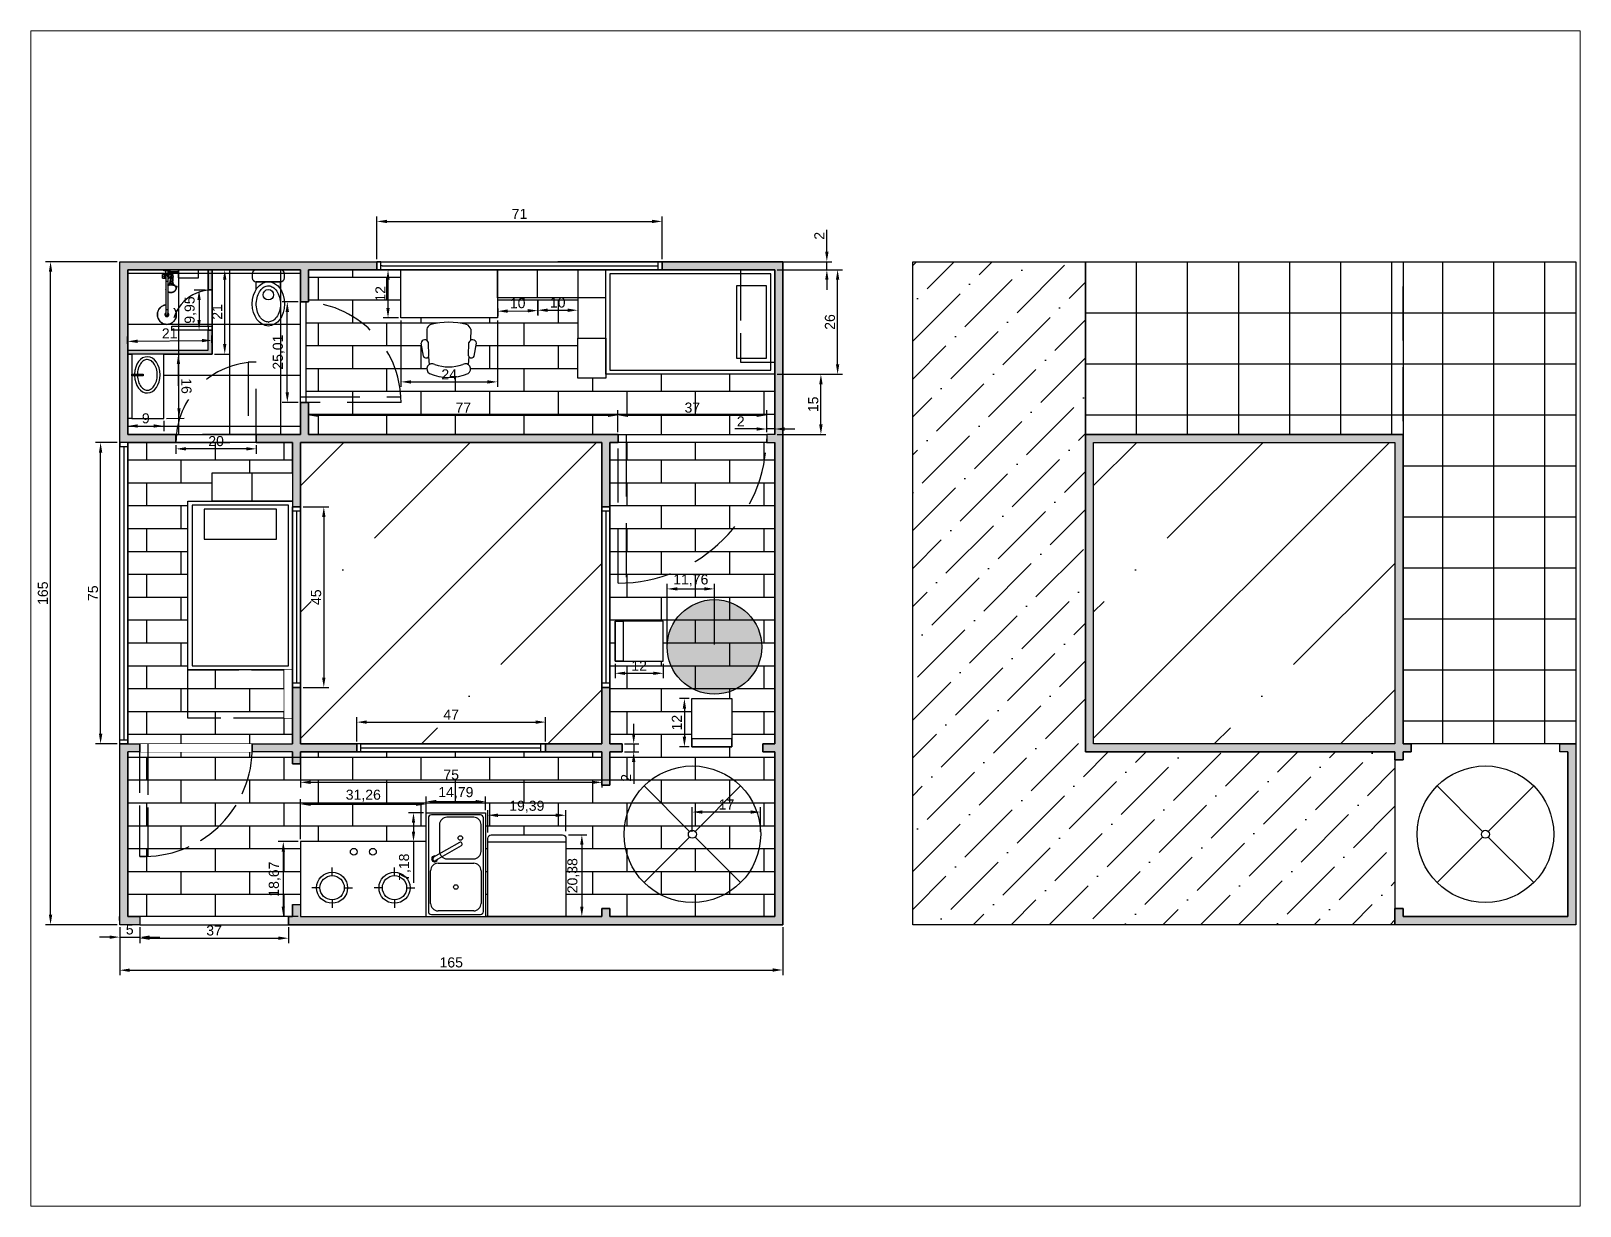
# Paper-space layout 'Layout2' of a CAD drawing. Header units: millimetres. Extents: x 26 to 231, y 20 to 176.
# The model-space entities are those that its viewports show. They can reach past a viewport. Long polylines and large blocks are cut down to what shows.
import ezdxf

# ---------------------------------------------------------------- set-up
doc = ezdxf.new("R2010")
doc.units = ezdxf.units.MM
doc.header["$LTSCALE"] = 0.3
doc.set_wipeout_variables(frame=1)
doc.linetypes.add('ACAD_ISO02W100', pattern=[15, 12, -3])
doc.linetypes.add('DASHED', pattern=[19.05, 12.7, -6.35])
doc.layers.add('dim', color=1, linetype='Continuous', plot=False)
for name, color, linetype in [('door', 3, 'DASHED'), ('F-FURN', 4, 'Continuous'), ('floorhatch', 7, 'Continuous'), ('furniture', 6, 'Continuous'), ('plant', 1, 'Continuous'), ('solar panel', 5, 'DASHED'), ('spairal staircase', 7, 'Continuous'), ('wall', 50, 'Continuous'), ('wall2', 50, 'Continuous'), ('wallhatch', 7, 'Continuous'), ('windoes', 3, 'Continuous')]:
    doc.layers.add(name, color=color, linetype=linetype)
doc.styles.get("Standard").update_dxf_attribs({"font": 'arial.ttf'})
doc.dimstyles.new('ISO-25', dxfattribs={"dimtxt": 2.5, "dimasz": 2.5, "dimexe": 1.25, "dimexo": 0.625, "dimtad": 1, "dimtxsty": 'Standard', "dimcen": 2.5, "dimadec": 0, "dimazin": 0, "dimtfac": 1, "dimtmove": 0, "dimatfit": 3, "dimfxl": 1, "dimarcsym": 0})

psp = doc.layouts.new('Layout2')

msp = doc.modelspace()

# ---------------------------------------------------------------- blocks, each defined once
blk = doc.blocks.new('*D7')
at = {"layer": 'Defpoints', "color": 0, "linetype": 'Continuous', "transparency": 16777216}
for p in [(2946.14, 7156.49), (3111.13, 7156.55), (3111.14, 7145.27)]:
    blk.add_point(p, dxfattribs=at)
at = {"layer": 'dim', "color": 0, "linetype": 'Continuous', "lineweight": -2, "transparency": 16777216}
for p, q in [((2946.14, 7155.87), (2946.14, 7143.96)), ((3111.13, 7155.92), (3111.14, 7144.02)), ((2948.64, 7145.21), (3108.64, 7145.26))]:
    blk.add_line(p, q, dxfattribs=at)
at = {"layer": 'dim', "color": 0, "linetype": 'Continuous', "transparency": 16777216}
for points in [[(2948.64, 7145.63), (2948.64, 7144.79), (2946.14, 7145.21)], [(3108.64, 7145.68), (3108.64, 7144.85), (3111.14, 7145.27)]]:
    blk.add_solid(points, dxfattribs=at)
at = {"layer": 'dim', "color": 0, "linetype": 'Continuous', "transparency": 16777216, "insert": (3028.64, 7147.14), "char_height": 2.5, "attachment_point": 5, "rotation": 0.0192}
blk.add_mtext('165', dxfattribs=at)
blk = doc.blocks.new('*D8')
at = {"layer": 'Defpoints', "color": 0, "linetype": 'Continuous', "transparency": 16777216}
for p in [(2928.94, 7321.55), (2946.14, 7321.55), (2946.14, 7156.55)]:
    blk.add_point(p, dxfattribs=at)
at = {"layer": 'dim', "color": 0, "linetype": 'Continuous', "lineweight": -2, "transparency": 16777216}
for p, q in [((2945.51, 7321.55), (2927.69, 7321.55)), ((2928.94, 7159.05), (2928.94, 7319.05)), ((2945.51, 7156.55), (2927.69, 7156.55))]:
    blk.add_line(p, q, dxfattribs=at)
at = {"layer": 'dim', "color": 0, "linetype": 'Continuous', "transparency": 16777216}
for points in [[(2928.52, 7319.05), (2929.36, 7319.05), (2928.94, 7321.55)], [(2928.52, 7159.05), (2929.36, 7159.05), (2928.94, 7156.55)]]:
    blk.add_solid(points, dxfattribs=at)
at = {"layer": 'dim', "color": 0, "linetype": 'Continuous', "transparency": 16777216, "insert": (2927.04, 7239.05), "char_height": 2.5, "attachment_point": 5, "rotation": 90}
blk.add_mtext('165', dxfattribs=at)
blk = doc.blocks.new('*D9')
at = {"layer": 'Defpoints', "color": 0, "transparency": 16777216}
for p in [(3109.13, 7321.55), (3122.1, 7321.55), (3109.13, 7319.55)]:
    blk.add_point(p, dxfattribs=at)
at = {"layer": 'dim', "color": 0, "lineweight": -2, "transparency": 16777216}
for p, q in [((3122.1, 7324.05), (3122.1, 7329.45)), ((3109.76, 7321.55), (3123.35, 7321.55)), ((3122.1, 7319.55), (3122.1, 7321.55)), ((3109.76, 7319.55), (3123.35, 7319.55)), ((3122.1, 7317.05), (3122.1, 7314.55))]:
    blk.add_line(p, q, dxfattribs=at)
at = {"layer": 'dim', "color": 0, "transparency": 16777216}
for points in [[(3121.69, 7324.05), (3122.52, 7324.05), (3122.1, 7321.55)], [(3121.69, 7317.05), (3122.52, 7317.05), (3122.1, 7319.55)]]:
    blk.add_solid(points, dxfattribs=at)
at = {"layer": 'dim', "color": 0, "transparency": 16777216, "insert": (3120.22, 7328), "char_height": 2.5, "attachment_point": 5, "rotation": 90}
blk.add_mtext('2', dxfattribs=at)
blk = doc.blocks.new('*D10')
at = {"layer": 'Defpoints', "color": 0, "transparency": 16777216}
for p in [(3081.13, 7331.58), (3010.13, 7321.55), (3081.13, 7321.55)]:
    blk.add_point(p, dxfattribs=at)
at = {"layer": 'dim', "color": 0, "lineweight": -2, "transparency": 16777216}
for p, q in [((3010.13, 7322.17), (3010.13, 7332.83)), ((3012.63, 7331.58), (3078.63, 7331.58)), ((3081.13, 7322.17), (3081.13, 7332.83))]:
    blk.add_line(p, q, dxfattribs=at)
at = {"layer": 'dim', "color": 0, "transparency": 16777216}
for points in [[(3012.63, 7331.99), (3012.63, 7331.16), (3010.13, 7331.58)], [(3078.63, 7331.99), (3078.63, 7331.16), (3081.13, 7331.58)]]:
    blk.add_solid(points, dxfattribs=at)
at = {"layer": 'dim', "color": 0, "transparency": 16777216, "insert": (3045.63, 7333.46), "char_height": 2.5, "attachment_point": 5}
blk.add_mtext('71', dxfattribs=at)
blk = doc.blocks.new('*D11')
at = {"layer": 'Defpoints', "color": 0, "transparency": 16777216}
for p in [(2991.13, 7199.55), (3066.13, 7199.55), (3066.13, 7191.98)]:
    blk.add_point(p, dxfattribs=at)
at = {"layer": 'dim', "color": 0, "lineweight": -2, "transparency": 16777216}
for p, q in [((2991.13, 7198.92), (2991.13, 7190.73)), ((3066.13, 7198.92), (3066.13, 7190.73)), ((2993.63, 7191.98), (3063.63, 7191.98))]:
    blk.add_line(p, q, dxfattribs=at)
at = {"layer": 'dim', "color": 0, "transparency": 16777216}
for points in [[(2993.63, 7192.4), (2993.63, 7191.56), (2991.13, 7191.98)], [(3063.63, 7192.4), (3063.63, 7191.56), (3066.13, 7191.98)]]:
    blk.add_solid(points, dxfattribs=at)
at = {"layer": 'dim', "color": 0, "transparency": 16777216, "insert": (3028.63, 7193.87), "char_height": 2.5, "attachment_point": 5}
blk.add_mtext('75', dxfattribs=at)
blk = doc.blocks.new('*D12')
at = {"layer": 'Defpoints', "color": 0, "transparency": 16777216}
for p in [(3071.13, 7201.55), (3071.13, 7199.55), (3074.04, 7199.55)]:
    blk.add_point(p, dxfattribs=at)
at = {"layer": 'dim', "color": 0, "lineweight": -2, "transparency": 16777216}
for p, q in [((3074.04, 7204.05), (3074.04, 7206.55)), ((3071.76, 7201.55), (3075.29, 7201.55)), ((3074.04, 7201.55), (3074.04, 7199.55)), ((3071.76, 7199.55), (3075.29, 7199.55)), ((3074.04, 7197.05), (3074.04, 7191.64))]:
    blk.add_line(p, q, dxfattribs=at)
at = {"layer": 'dim', "color": 0, "transparency": 16777216}
for points in [[(3073.62, 7204.05), (3074.46, 7204.05), (3074.04, 7201.55)], [(3073.62, 7197.05), (3074.46, 7197.05), (3074.04, 7199.55)]]:
    blk.add_solid(points, dxfattribs=at)
at = {"layer": 'dim', "color": 0, "transparency": 16777216, "insert": (3072.16, 7193.09), "char_height": 2.5, "attachment_point": 5, "rotation": 90}
blk.add_mtext('2', dxfattribs=at)
blk = doc.blocks.new('*D13')
at = {"layer": 'Defpoints', "color": 0, "transparency": 16777216}
for p in [(3109.13, 7293.55), (3120.62, 7293.55), (3109.13, 7278.55)]:
    blk.add_point(p, dxfattribs=at)
at = {"layer": 'dim', "color": 0, "lineweight": -2, "transparency": 16777216}
for p, q in [((3109.76, 7293.55), (3121.87, 7293.55)), ((3120.62, 7281.05), (3120.62, 7291.05)), ((3109.76, 7278.55), (3121.87, 7278.55))]:
    blk.add_line(p, q, dxfattribs=at)
at = {"layer": 'dim', "color": 0, "transparency": 16777216}
for points in [[(3120.2, 7291.05), (3121.04, 7291.05), (3120.62, 7293.55)], [(3120.2, 7281.05), (3121.04, 7281.05), (3120.62, 7278.55)]]:
    blk.add_solid(points, dxfattribs=at)
at = {"layer": 'dim', "color": 0, "transparency": 16777216, "insert": (3118.72, 7286.05), "char_height": 2.5, "attachment_point": 5, "rotation": 90}
blk.add_mtext('15', dxfattribs=at)
blk = doc.blocks.new('*D14')
at = {"layer": 'Defpoints', "color": 0, "transparency": 16777216}
for p in [(3109.13, 7319.55), (3124.78, 7319.55), (3109.13, 7293.55)]:
    blk.add_point(p, dxfattribs=at)
at = {"layer": 'dim', "color": 0, "lineweight": -2, "transparency": 16777216}
for p, q in [((3109.76, 7319.55), (3126.03, 7319.55)), ((3124.78, 7296.05), (3124.78, 7317.05)), ((3109.76, 7293.55), (3126.03, 7293.55))]:
    blk.add_line(p, q, dxfattribs=at)
at = {"layer": 'dim', "color": 0, "transparency": 16777216}
for points in [[(3124.36, 7317.05), (3125.2, 7317.05), (3124.78, 7319.55)], [(3124.36, 7296.05), (3125.2, 7296.05), (3124.78, 7293.55)]]:
    blk.add_solid(points, dxfattribs=at)
at = {"layer": 'dim', "color": 0, "transparency": 16777216, "insert": (3122.88, 7306.55), "char_height": 2.5, "attachment_point": 5, "rotation": 90}
blk.add_mtext('26', dxfattribs=at)
blk = doc.blocks.new('*D15')
at = {"layer": 'Defpoints', "color": 0, "transparency": 16777216}
for p in [(3016.13, 7307.55), (3040.13, 7307.55), (3040.13, 7291.64)]:
    blk.add_point(p, dxfattribs=at)
at = {"layer": 'dim', "color": 0, "lineweight": -2, "transparency": 16777216}
for p, q in [((3016.13, 7306.92), (3016.13, 7290.39)), ((3040.13, 7306.92), (3040.13, 7290.39)), ((3018.63, 7291.64), (3037.63, 7291.64))]:
    blk.add_line(p, q, dxfattribs=at)
at = {"layer": 'dim', "color": 0, "transparency": 16777216}
for points in [[(3018.63, 7292.05), (3018.63, 7291.22), (3016.13, 7291.64)], [(3037.63, 7292.05), (3037.63, 7291.22), (3040.13, 7291.64)]]:
    blk.add_solid(points, dxfattribs=at)
at = {"layer": 'dim', "color": 0, "transparency": 16777216, "insert": (3028.13, 7293.52), "char_height": 2.5, "attachment_point": 5}
blk.add_mtext('24', dxfattribs=at)
blk = doc.blocks.new('*D16')
at = {"layer": 'Defpoints', "color": 0, "transparency": 16777216}
for p in [(3040.13, 7312.55), (3050.13, 7312.72), (3050.19, 7309.39)]:
    blk.add_point(p, dxfattribs=at)
at = {"layer": 'dim', "color": 0, "lineweight": -2, "transparency": 16777216}
for p, q in [((3040.15, 7311.92), (3040.21, 7307.97)), ((3050.15, 7312.09), (3050.21, 7308.14)), ((3042.69, 7309.27), (3047.69, 7309.35))]:
    blk.add_line(p, q, dxfattribs=at)
at = {"layer": 'dim', "color": 0, "transparency": 16777216}
for points in [[(3042.68, 7309.68), (3042.7, 7308.85), (3040.19, 7309.22)], [(3047.68, 7309.77), (3047.7, 7308.93), (3050.19, 7309.39)]]:
    blk.add_solid(points, dxfattribs=at)
at = {"layer": 'dim', "color": 0, "transparency": 16777216, "insert": (3045.16, 7311.21), "char_height": 2.5, "attachment_point": 5, "rotation": 0.968}
blk.add_mtext('10', dxfattribs=at)
blk = doc.blocks.new('*D17')
at = {"layer": 'Defpoints', "color": 0, "transparency": 16777216}
for p in [(3050.13, 7312.72), (3060.13, 7312.72), (3060.13, 7309.48)]:
    blk.add_point(p, dxfattribs=at)
at = {"layer": 'dim', "color": 0, "lineweight": -2, "transparency": 16777216}
for p, q in [((3050.13, 7312.09), (3050.13, 7308.23)), ((3060.13, 7312.09), (3060.13, 7308.23)), ((3052.63, 7309.48), (3057.63, 7309.48))]:
    blk.add_line(p, q, dxfattribs=at)
at = {"layer": 'dim', "color": 0, "transparency": 16777216}
for points in [[(3052.63, 7309.89), (3052.63, 7309.06), (3050.13, 7309.48)], [(3057.63, 7309.89), (3057.63, 7309.06), (3060.13, 7309.48)]]:
    blk.add_solid(points, dxfattribs=at)
at = {"layer": 'dim', "color": 0, "transparency": 16777216, "insert": (3055.13, 7311.38), "char_height": 2.5, "attachment_point": 5}
blk.add_mtext('10', dxfattribs=at)
blk = doc.blocks.new('*D18')
at = {"layer": 'Defpoints', "color": 0, "transparency": 16777216}
for p in [(3012.91, 7319.55), (3016.13, 7319.55), (3016.13, 7307.55)]:
    blk.add_point(p, dxfattribs=at)
at = {"layer": 'dim', "color": 0, "lineweight": -2, "transparency": 16777216}
for p, q in [((3015.51, 7319.55), (3011.66, 7319.55)), ((3012.91, 7310.05), (3012.91, 7317.05)), ((3015.51, 7307.55), (3011.66, 7307.55))]:
    blk.add_line(p, q, dxfattribs=at)
at = {"layer": 'dim', "color": 0, "transparency": 16777216}
for points in [[(3012.49, 7317.05), (3013.32, 7317.05), (3012.91, 7319.55)], [(3012.49, 7310.05), (3013.32, 7310.05), (3012.91, 7307.55)]]:
    blk.add_solid(points, dxfattribs=at)
at = {"layer": 'dim', "color": 0, "transparency": 16777216, "insert": (3011.03, 7313.55), "char_height": 2.5, "attachment_point": 5, "rotation": 90}
blk.add_mtext('12', dxfattribs=at)
blk = doc.blocks.new('*D19')
at = {"layer": 'Defpoints', "color": 0, "transparency": 16777216}
for p in [(2987.85, 7311.55), (2991.13, 7311.55), (2991.13, 7286.55)]:
    blk.add_point(p, dxfattribs=at)
at = {"layer": 'dim', "color": 0, "lineweight": -2, "transparency": 16777216}
for p, q in [((2990.51, 7311.55), (2986.6, 7311.55)), ((2987.85, 7289.05), (2987.85, 7309.05)), ((2990.51, 7286.55), (2986.6, 7286.55))]:
    blk.add_line(p, q, dxfattribs=at)
at = {"layer": 'dim', "color": 0, "transparency": 16777216}
for points in [[(2987.43, 7309.05), (2988.27, 7309.05), (2987.85, 7311.55)], [(2987.43, 7289.05), (2988.27, 7289.05), (2987.85, 7286.55)]]:
    blk.add_solid(points, dxfattribs=at)
at = {"layer": 'dim', "color": 0, "transparency": 16777216, "insert": (2985.72, 7299.05), "char_height": 2.5, "attachment_point": 5, "rotation": 90}
blk.add_mtext('25,01', dxfattribs=at)
blk = doc.blocks.new('*D20')
at = {"layer": 'Defpoints', "color": 0, "transparency": 16777216}
for p in [(2960.13, 7276.55), (2960.13, 7274.98), (2980.13, 7276.55)]:
    blk.add_point(p, dxfattribs=at)
at = {"layer": 'dim', "color": 0, "lineweight": -2, "transparency": 16777216}
for p, q in [((2960.13, 7275.92), (2960.13, 7273.73)), ((2977.63, 7274.98), (2962.63, 7274.98)), ((2980.13, 7275.92), (2980.13, 7273.73))]:
    blk.add_line(p, q, dxfattribs=at)
at = {"layer": 'dim', "color": 0, "transparency": 16777216}
for points in [[(2962.63, 7275.4), (2962.63, 7274.57), (2960.13, 7274.98)], [(2977.63, 7275.4), (2977.63, 7274.57), (2980.13, 7274.98)]]:
    blk.add_solid(points, dxfattribs=at)
at = {"layer": 'dim', "color": 0, "transparency": 16777216, "insert": (2970.13, 7276.89), "char_height": 2.5, "attachment_point": 5}
blk.add_mtext('20', dxfattribs=at)
blk = doc.blocks.new('*D21')
at = {"layer": 'Defpoints', "color": 0, "transparency": 16777216}
for p in [(3107.13, 7283.33), (3070.13, 7278.55), (3107.13, 7278.55)]:
    blk.add_point(p, dxfattribs=at)
at = {"layer": 'dim', "color": 0, "lineweight": -2, "transparency": 16777216}
for p, q in [((3070.13, 7279.17), (3070.13, 7284.58)), ((3072.63, 7283.33), (3104.63, 7283.33)), ((3107.13, 7279.17), (3107.13, 7284.58))]:
    blk.add_line(p, q, dxfattribs=at)
at = {"layer": 'dim', "color": 0, "transparency": 16777216}
for points in [[(3072.63, 7283.75), (3072.63, 7282.91), (3070.13, 7283.33)], [(3104.63, 7283.75), (3104.63, 7282.91), (3107.13, 7283.33)]]:
    blk.add_solid(points, dxfattribs=at)
at = {"layer": 'dim', "color": 0, "transparency": 16777216, "insert": (3088.63, 7285.23), "char_height": 2.5, "attachment_point": 5}
blk.add_mtext('37', dxfattribs=at)
blk = doc.blocks.new('*D22')
at = {"layer": 'Defpoints', "color": 0, "transparency": 16777216}
for p in [(3107.13, 7279.92), (3107.13, 7278.55), (3109.13, 7278.55)]:
    blk.add_point(p, dxfattribs=at)
at = {"layer": 'dim', "color": 0, "lineweight": -2, "transparency": 16777216}
for p, q in [((3107.13, 7279.17), (3107.13, 7281.17)), ((3109.13, 7279.17), (3109.13, 7281.17)), ((3104.63, 7279.92), (3099.23, 7279.92)), ((3109.13, 7279.92), (3107.13, 7279.92)), ((3111.63, 7279.92), (3114.13, 7279.92))]:
    blk.add_line(p, q, dxfattribs=at)
at = {"layer": 'dim', "color": 0, "transparency": 16777216}
for points in [[(3104.63, 7280.34), (3104.63, 7279.5), (3107.13, 7279.92)], [(3111.63, 7280.34), (3111.63, 7279.5), (3109.13, 7279.92)]]:
    blk.add_solid(points, dxfattribs=at)
at = {"layer": 'dim', "color": 0, "transparency": 16777216, "insert": (3100.68, 7281.8), "char_height": 2.5, "attachment_point": 5}
blk.add_mtext('2', dxfattribs=at)
blk = doc.blocks.new('*D23')
at = {"layer": 'Defpoints', "color": 0, "transparency": 16777216}
for p in [(3070.13, 7283.33), (2993.13, 7278.55), (3070.13, 7278.55)]:
    blk.add_point(p, dxfattribs=at)
at = {"layer": 'dim', "color": 0, "lineweight": -2, "transparency": 16777216}
for p, q in [((2993.13, 7279.17), (2993.13, 7284.58)), ((2995.63, 7283.33), (3067.63, 7283.33)), ((3070.13, 7279.17), (3070.13, 7284.58))]:
    blk.add_line(p, q, dxfattribs=at)
at = {"layer": 'dim', "color": 0, "transparency": 16777216}
for points in [[(2995.63, 7283.75), (2995.63, 7282.91), (2993.13, 7283.33)], [(3067.63, 7283.75), (3067.63, 7282.91), (3070.13, 7283.33)]]:
    blk.add_solid(points, dxfattribs=at)
at = {"layer": 'dim', "color": 0, "transparency": 16777216, "insert": (3031.63, 7285.21), "char_height": 2.5, "attachment_point": 5}
blk.add_mtext('77', dxfattribs=at)
blk = doc.blocks.new('*D24')
at = {"layer": 'Defpoints', "color": 0, "transparency": 16777216}
for p in [(2991.13, 7260.55), (2991.13, 7215.55), (2996.93, 7215.55)]:
    blk.add_point(p, dxfattribs=at)
at = {"layer": 'dim', "color": 0, "lineweight": -2, "transparency": 16777216}
for p, q in [((2991.76, 7260.55), (2998.18, 7260.55)), ((2996.93, 7258.05), (2996.93, 7218.05)), ((2991.76, 7215.55), (2998.18, 7215.55))]:
    blk.add_line(p, q, dxfattribs=at)
at = {"layer": 'dim', "color": 0, "transparency": 16777216}
for points in [[(2996.51, 7258.05), (2997.34, 7258.05), (2996.93, 7260.55)], [(2996.51, 7218.05), (2997.34, 7218.05), (2996.93, 7215.55)]]:
    blk.add_solid(points, dxfattribs=at)
at = {"layer": 'dim', "color": 0, "transparency": 16777216, "insert": (2995.03, 7238.05), "char_height": 2.5, "attachment_point": 5, "rotation": 90}
blk.add_mtext('45', dxfattribs=at)
blk = doc.blocks.new('*D25')
at = {"layer": 'Defpoints', "color": 0, "transparency": 16777216}
for p in [(3022.39, 7186.54), (2991.13, 7177.22), (3022.39, 7177.22)]:
    blk.add_point(p, dxfattribs=at)
at = {"layer": 'dim', "color": 0, "lineweight": -2, "transparency": 16777216}
for p, q in [((2991.13, 7177.84), (2991.13, 7187.79)), ((2993.63, 7186.54), (3019.89, 7186.54)), ((3022.39, 7177.84), (3022.39, 7187.79))]:
    blk.add_line(p, q, dxfattribs=at)
at = {"layer": 'dim', "color": 0, "transparency": 16777216}
for points in [[(2993.63, 7186.96), (2993.63, 7186.12), (2991.13, 7186.54)], [(3019.89, 7186.96), (3019.89, 7186.12), (3022.39, 7186.54)]]:
    blk.add_solid(points, dxfattribs=at)
at = {"layer": 'dim', "color": 0, "transparency": 16777216, "insert": (3006.76, 7188.67), "char_height": 2.5, "attachment_point": 5}
blk.add_mtext('31,26', dxfattribs=at)
blk = doc.blocks.new('*D26')
at = {"layer": 'Defpoints', "color": 0, "transparency": 16777216}
for p in [(3037.19, 7187.18), (3022.39, 7184.4), (3037.19, 7184.4)]:
    blk.add_point(p, dxfattribs=at)
at = {"layer": 'dim', "color": 0, "lineweight": -2, "transparency": 16777216}
for p, q in [((3022.39, 7185.03), (3022.39, 7188.43)), ((3024.89, 7187.18), (3034.69, 7187.18)), ((3037.19, 7185.03), (3037.19, 7188.43))]:
    blk.add_line(p, q, dxfattribs=at)
at = {"layer": 'dim', "color": 0, "transparency": 16777216}
for points in [[(3024.89, 7187.6), (3024.89, 7186.77), (3022.39, 7187.18)], [(3034.69, 7187.6), (3034.69, 7186.77), (3037.19, 7187.18)]]:
    blk.add_solid(points, dxfattribs=at)
at = {"layer": 'dim', "color": 0, "transparency": 16777216, "insert": (3029.79, 7189.31), "char_height": 2.5, "attachment_point": 5}
blk.add_mtext('14,79', dxfattribs=at)
blk = doc.blocks.new('*D27')
at = {"layer": 'Defpoints', "color": 0, "transparency": 16777216}
for p in [(3057.13, 7183.78), (3037.74, 7178.88), (3057.13, 7179.18)]:
    blk.add_point(p, dxfattribs=at)
at = {"layer": 'dim', "color": 0, "lineweight": -2, "transparency": 16777216}
for p, q in [((3037.74, 7179.51), (3037.74, 7185.03)), ((3057.13, 7179.81), (3057.13, 7185.03)), ((3040.24, 7183.78), (3054.63, 7183.78))]:
    blk.add_line(p, q, dxfattribs=at)
at = {"layer": 'dim', "color": 0, "transparency": 16777216}
for points in [[(3040.24, 7184.2), (3040.24, 7183.36), (3037.74, 7183.78)], [(3054.63, 7184.2), (3054.63, 7183.36), (3057.13, 7183.78)]]:
    blk.add_solid(points, dxfattribs=at)
at = {"layer": 'dim', "color": 0, "transparency": 16777216, "insert": (3047.44, 7185.91), "char_height": 2.5, "attachment_point": 5}
blk.add_mtext('19,39', dxfattribs=at)
blk = doc.blocks.new('*D28')
at = {"layer": 'Defpoints', "color": 0, "transparency": 16777216}
for p in [(2991.13, 7177.22), (2986.85, 7158.55), (2991.13, 7158.55)]:
    blk.add_point(p, dxfattribs=at)
at = {"layer": 'dim', "color": 0, "lineweight": -2, "transparency": 16777216}
for p, q in [((2990.51, 7177.22), (2985.6, 7177.22)), ((2986.85, 7174.72), (2986.85, 7161.05)), ((2990.51, 7158.55), (2985.6, 7158.55))]:
    blk.add_line(p, q, dxfattribs=at)
at = {"layer": 'dim', "color": 0, "transparency": 16777216}
for points in [[(2986.44, 7174.72), (2987.27, 7174.72), (2986.85, 7177.22)], [(2986.44, 7161.05), (2987.27, 7161.05), (2986.85, 7158.55)]]:
    blk.add_solid(points, dxfattribs=at)
at = {"layer": 'dim', "color": 0, "transparency": 16777216, "insert": (2984.73, 7167.88), "char_height": 2.5, "attachment_point": 5, "rotation": 90}
blk.add_mtext('18,67', dxfattribs=at)
blk = doc.blocks.new('*D29')
at = {"layer": 'Defpoints', "color": 0, "transparency": 16777216}
for p in [(3022.39, 7184.4), (3019.25, 7177.22), (3022.39, 7177.22)]:
    blk.add_point(p, dxfattribs=at)
at = {"layer": 'dim', "color": 0, "lineweight": -2, "transparency": 16777216}
for p, q in [((3021.77, 7184.4), (3018, 7184.4)), ((3019.25, 7181.9), (3019.25, 7179.72)), ((3021.77, 7177.22), (3018, 7177.22)), ((3019.25, 7177.22), (3019.25, 7166.99))]:
    blk.add_line(p, q, dxfattribs=at)
at = {"layer": 'dim', "color": 0, "transparency": 16777216}
for points in [[(3018.83, 7181.9), (3019.66, 7181.9), (3019.25, 7184.4)], [(3018.83, 7179.72), (3019.66, 7179.72), (3019.25, 7177.22)]]:
    blk.add_solid(points, dxfattribs=at)
at = {"layer": 'dim', "color": 0, "transparency": 16777216, "insert": (3017.12, 7170.85), "char_height": 2.5, "attachment_point": 5, "rotation": 89.9995}
blk.add_mtext('7,18', dxfattribs=at)
blk = doc.blocks.new('*D30')
at = {"layer": 'Defpoints', "color": 0, "transparency": 16777216}
for p in [(3057.19, 7178.93), (3057.19, 7158.55), (3061.14, 7158.55)]:
    blk.add_point(p, dxfattribs=at)
at = {"layer": 'dim', "color": 0, "lineweight": -2, "transparency": 16777216}
for p, q in [((3057.81, 7178.93), (3062.39, 7178.93)), ((3061.14, 7176.43), (3061.14, 7161.05)), ((3057.81, 7158.55), (3062.39, 7158.55))]:
    blk.add_line(p, q, dxfattribs=at)
at = {"layer": 'dim', "color": 0, "transparency": 16777216}
for points in [[(3060.72, 7176.43), (3061.55, 7176.43), (3061.14, 7178.93)], [(3060.72, 7161.05), (3061.55, 7161.05), (3061.14, 7158.55)]]:
    blk.add_solid(points, dxfattribs=at)
at = {"layer": 'dim', "color": 0, "transparency": 16777216, "insert": (3059.01, 7168.74), "char_height": 2.5, "attachment_point": 5, "rotation": 90}
blk.add_mtext('20,38', dxfattribs=at)
blk = doc.blocks.new('*D31')
at = {"layer": 'Defpoints', "color": 0, "transparency": 16777216}
for p in [(2941.39, 7276.55), (2946.13, 7276.55), (2946.14, 7201.55)]:
    blk.add_point(p, dxfattribs=at)
at = {"layer": 'dim', "color": 0, "lineweight": -2, "transparency": 16777216}
for p, q in [((2945.51, 7276.55), (2940.14, 7276.55)), ((2941.39, 7204.05), (2941.39, 7274.05)), ((2945.51, 7201.55), (2940.14, 7201.55))]:
    blk.add_line(p, q, dxfattribs=at)
at = {"layer": 'dim', "color": 0, "transparency": 16777216}
for points in [[(2940.98, 7274.05), (2941.81, 7274.05), (2941.39, 7276.55)], [(2940.98, 7204.05), (2941.81, 7204.05), (2941.39, 7201.55)]]:
    blk.add_solid(points, dxfattribs=at)
at = {"layer": 'dim', "color": 0, "transparency": 16777216, "insert": (2939.5, 7239.05), "char_height": 2.5, "attachment_point": 5, "rotation": 90}
blk.add_mtext('75', dxfattribs=at)
blk = doc.blocks.new('*D32')
at = {"layer": 'Defpoints', "color": 0, "transparency": 16777216}
for p in [(2956.94, 7298.55), (2960.73, 7298.59), (2957.13, 7282.55)]:
    blk.add_point(p, dxfattribs=at)
at = {"layer": 'dim', "color": 0, "lineweight": -2, "transparency": 16777216}
for p, q in [((2957.57, 7298.55), (2961.98, 7298.61)), ((2960.89, 7285.09), (2960.76, 7296.09)), ((2957.76, 7282.55), (2962.17, 7282.61))]:
    blk.add_line(p, q, dxfattribs=at)
at = {"layer": 'dim', "color": 0, "transparency": 16777216}
for points in [[(2961.18, 7296.1), (2960.34, 7296.09), (2960.73, 7298.59)], [(2961.31, 7285.1), (2960.47, 7285.09), (2960.92, 7282.59)]]:
    blk.add_solid(points, dxfattribs=at)
at = {"layer": 'dim', "color": 0, "transparency": 16777216, "insert": (2962.73, 7290.61), "char_height": 2.5, "attachment_point": 5, "rotation": 270.681}
blk.add_mtext('16', dxfattribs=at)
blk = doc.blocks.new('*D33')
at = {"layer": 'Defpoints', "color": 0, "transparency": 16777216}
for p in [(2948.13, 7282.55), (2957.13, 7282.55), (2957.13, 7280.66)]:
    blk.add_point(p, dxfattribs=at)
at = {"layer": 'dim', "color": 0, "lineweight": -2, "transparency": 16777216}
for p, q in [((2948.13, 7281.92), (2948.13, 7279.41)), ((2957.13, 7281.92), (2957.13, 7279.41)), ((2950.63, 7280.66), (2954.63, 7280.66))]:
    blk.add_line(p, q, dxfattribs=at)
at = {"layer": 'dim', "color": 0, "transparency": 16777216}
for points in [[(2950.63, 7281.08), (2950.63, 7280.25), (2948.13, 7280.66)], [(2954.63, 7281.08), (2954.63, 7280.25), (2957.13, 7280.66)]]:
    blk.add_solid(points, dxfattribs=at)
at = {"layer": 'dim', "color": 0, "transparency": 16777216, "insert": (2952.63, 7282.56), "char_height": 2.5, "attachment_point": 5}
blk.add_mtext('9', dxfattribs=at)
blk = doc.blocks.new('*D34')
at = {"layer": 'Defpoints', "color": 0, "transparency": 16777216}
for p in [(2969.13, 7319.55), (2972.28, 7319.55), (2969.13, 7298.55)]:
    blk.add_point(p, dxfattribs=at)
at = {"layer": 'dim', "color": 0, "lineweight": -2, "transparency": 16777216}
for p, q in [((2969.76, 7319.55), (2973.53, 7319.55)), ((2972.28, 7301.05), (2972.28, 7317.05)), ((2969.76, 7298.55), (2973.53, 7298.55))]:
    blk.add_line(p, q, dxfattribs=at)
at = {"layer": 'dim', "color": 0, "transparency": 16777216}
for points in [[(2971.86, 7317.05), (2972.69, 7317.05), (2972.28, 7319.55)], [(2971.86, 7301.05), (2972.69, 7301.05), (2972.28, 7298.55)]]:
    blk.add_solid(points, dxfattribs=at)
at = {"layer": 'dim', "color": 0, "transparency": 16777216, "insert": (2970.4, 7309.05), "char_height": 2.5, "attachment_point": 5, "rotation": 90}
blk.add_mtext('21', dxfattribs=at)
blk = doc.blocks.new('*D35')
at = {"layer": 'Defpoints', "color": 0, "transparency": 16777216}
for p in [(2969.1, 7301.95), (2948.13, 7298.55), (2969.13, 7298.78)]:
    blk.add_point(p, dxfattribs=at)
at = {"layer": 'dim', "color": 0, "lineweight": -2, "transparency": 16777216}
for p, q in [((2948.13, 7299.17), (2948.09, 7302.97)), ((2950.6, 7301.75), (2966.6, 7301.93)), ((2969.13, 7299.41), (2969.09, 7303.2))]:
    blk.add_line(p, q, dxfattribs=at)
at = {"layer": 'dim', "color": 0, "transparency": 16777216}
for points in [[(2950.59, 7302.16), (2950.6, 7301.33), (2948.1, 7301.72)], [(2966.59, 7302.34), (2966.6, 7301.51), (2969.1, 7301.95)]]:
    blk.add_solid(points, dxfattribs=at)
at = {"layer": 'dim', "color": 0, "transparency": 16777216, "insert": (2958.58, 7303.72), "char_height": 2.5, "attachment_point": 5, "rotation": 0.6422}
blk.add_mtext('21', dxfattribs=at)
blk = doc.blocks.new('*D36')
at = {"layer": 'Defpoints', "color": 0, "transparency": 16777216}
for p in [(2968.13, 7314.5), (2965.89, 7304.55), (2968.13, 7304.55)]:
    blk.add_point(p, dxfattribs=at)
at = {"layer": 'dim', "color": 0, "lineweight": -2, "transparency": 16777216}
for p, q in [((2967.51, 7314.5), (2964.64, 7314.5)), ((2965.89, 7312), (2965.89, 7307.05)), ((2967.51, 7304.55), (2964.64, 7304.55))]:
    blk.add_line(p, q, dxfattribs=at)
at = {"layer": 'dim', "color": 0, "transparency": 16777216}
for points in [[(2965.47, 7312), (2966.31, 7312), (2965.89, 7314.5)], [(2965.47, 7307.05), (2966.31, 7307.05), (2965.89, 7304.55)]]:
    blk.add_solid(points, dxfattribs=at)
at = {"layer": 'dim', "color": 0, "transparency": 16777216, "insert": (2963.76, 7309.52), "char_height": 2.5, "attachment_point": 5, "rotation": 90}
blk.add_mtext('9,95', dxfattribs=at)
blk = doc.blocks.new('*D37')
at = {"layer": 'Defpoints', "color": 0, "transparency": 16777216}
for p in [(3088.63, 7184.58), (3088.63, 7179.05), (3105.63, 7179.05)]:
    blk.add_point(p, dxfattribs=at)
at = {"layer": 'dim', "color": 0, "lineweight": -2, "transparency": 16777216}
for p, q in [((3088.63, 7179.67), (3088.63, 7185.83)), ((3105.63, 7179.67), (3105.63, 7185.83)), ((3103.13, 7184.58), (3091.13, 7184.58))]:
    blk.add_line(p, q, dxfattribs=at)
at = {"layer": 'dim', "color": 0, "transparency": 16777216}
for points in [[(3091.13, 7185), (3091.13, 7184.16), (3088.63, 7184.58)], [(3103.13, 7185), (3103.13, 7184.16), (3105.63, 7184.58)]]:
    blk.add_solid(points, dxfattribs=at)
at = {"layer": 'dim', "color": 0, "transparency": 16777216, "insert": (3097.13, 7186.46), "char_height": 2.5, "attachment_point": 5}
blk.add_mtext('17', dxfattribs=at)
blk = doc.blocks.new('*D38')
at = {"layer": 'Defpoints', "color": 0, "transparency": 16777216}
for p in [(3088.46, 7212.83), (3086.66, 7200.83), (3088.46, 7200.83)]:
    blk.add_point(p, dxfattribs=at)
at = {"layer": 'dim', "color": 0, "lineweight": -2, "transparency": 16777216}
for p, q in [((3087.84, 7212.83), (3085.41, 7212.83)), ((3086.66, 7210.33), (3086.66, 7203.33)), ((3087.84, 7200.83), (3085.41, 7200.83))]:
    blk.add_line(p, q, dxfattribs=at)
at = {"layer": 'dim', "color": 0, "transparency": 16777216}
for points in [[(3086.24, 7210.33), (3087.08, 7210.33), (3086.66, 7212.83)], [(3086.24, 7203.33), (3087.08, 7203.33), (3086.66, 7200.83)]]:
    blk.add_solid(points, dxfattribs=at)
at = {"layer": 'dim', "color": 0, "transparency": 16777216, "insert": (3084.78, 7206.83), "char_height": 2.5, "attachment_point": 5, "rotation": 90}
blk.add_mtext('12', dxfattribs=at)
blk = doc.blocks.new('*D39')
at = {"layer": 'Defpoints', "color": 0, "transparency": 16777216}
for p in [(3069.4, 7222.11), (3081.4, 7222.11), (3081.4, 7219.12)]:
    blk.add_point(p, dxfattribs=at)
at = {"layer": 'dim', "color": 0, "lineweight": -2, "transparency": 16777216}
for p, q in [((3069.4, 7221.49), (3069.4, 7217.87)), ((3081.4, 7221.49), (3081.4, 7217.87)), ((3071.9, 7219.12), (3078.9, 7219.12))]:
    blk.add_line(p, q, dxfattribs=at)
at = {"layer": 'dim', "color": 0, "transparency": 16777216}
for points in [[(3071.9, 7219.53), (3071.9, 7218.7), (3069.4, 7219.12)], [(3078.9, 7219.53), (3078.9, 7218.7), (3081.4, 7219.12)]]:
    blk.add_solid(points, dxfattribs=at)
at = {"layer": 'dim', "color": 0, "transparency": 16777216, "insert": (3075.4, 7221), "char_height": 2.5, "attachment_point": 5}
blk.add_mtext('12', dxfattribs=at)
blk = doc.blocks.new('*D40')
at = {"layer": 'Defpoints', "color": 0, "transparency": 16777216}
for p in [(3094.13, 7240.12), (3082.37, 7225.68), (3094.13, 7225.68)]:
    blk.add_point(p, dxfattribs=at)
at = {"layer": 'dim', "color": 0, "lineweight": -2, "transparency": 16777216}
for p, q in [((3082.37, 7226.3), (3082.37, 7241.37)), ((3084.87, 7240.12), (3091.63, 7240.12)), ((3094.13, 7226.3), (3094.13, 7241.37))]:
    blk.add_line(p, q, dxfattribs=at)
at = {"layer": 'dim', "color": 0, "transparency": 16777216}
for points in [[(3084.87, 7240.54), (3084.87, 7239.71), (3082.37, 7240.12)], [(3091.63, 7240.54), (3091.63, 7239.71), (3094.13, 7240.12)]]:
    blk.add_solid(points, dxfattribs=at)
at = {"layer": 'dim', "color": 0, "transparency": 16777216, "insert": (3088.25, 7242.25), "char_height": 2.5, "attachment_point": 5}
blk.add_mtext('11,76', dxfattribs=at)
blk = doc.blocks.new('*D41')
at = {"layer": 'Defpoints', "color": 0, "transparency": 16777216}
for p in [(3052.13, 7206.96), (3005.13, 7201.55), (3052.13, 7201.55)]:
    blk.add_point(p, dxfattribs=at)
at = {"layer": 'dim', "color": 0, "lineweight": -2, "transparency": 16777216}
for p, q in [((3005.13, 7202.17), (3005.13, 7208.21)), ((3052.13, 7202.17), (3052.13, 7208.21)), ((3007.63, 7206.96), (3049.63, 7206.96))]:
    blk.add_line(p, q, dxfattribs=at)
at = {"layer": 'dim', "color": 0, "transparency": 16777216}
for points in [[(3007.63, 7207.38), (3007.63, 7206.54), (3005.13, 7206.96)], [(3049.63, 7207.38), (3049.63, 7206.54), (3052.13, 7206.96)]]:
    blk.add_solid(points, dxfattribs=at)
at = {"layer": 'dim', "color": 0, "transparency": 16777216, "insert": (3028.63, 7208.84), "char_height": 2.5, "attachment_point": 5}
blk.add_mtext('47', dxfattribs=at)
blk = doc.blocks.new('*D42')
at = {"layer": 'Defpoints', "color": 0, "transparency": 16777216}
for p in [(2951.13, 7156.55), (2988.13, 7156.55), (2988.13, 7153.18)]:
    blk.add_point(p, dxfattribs=at)
at = {"layer": 'dim', "color": 0, "lineweight": -2, "transparency": 16777216}
for p, q in [((2951.13, 7155.92), (2951.13, 7151.93)), ((2988.13, 7155.92), (2988.13, 7151.93)), ((2953.63, 7153.18), (2985.63, 7153.18))]:
    blk.add_line(p, q, dxfattribs=at)
at = {"layer": 'dim', "color": 0, "transparency": 16777216}
for points in [[(2953.63, 7153.6), (2953.63, 7152.77), (2951.13, 7153.18)], [(2985.63, 7153.6), (2985.63, 7152.77), (2988.13, 7153.18)]]:
    blk.add_solid(points, dxfattribs=at)
at = {"layer": 'dim', "color": 0, "transparency": 16777216, "insert": (2969.63, 7155.09), "char_height": 2.5, "attachment_point": 5}
blk.add_mtext('37', dxfattribs=at)
blk = doc.blocks.new('*D43')
at = {"layer": 'Defpoints', "color": 0, "transparency": 16777216}
for p in [(2946.14, 7156.55), (2951.13, 7156.55), (2951.13, 7153.45)]:
    blk.add_point(p, dxfattribs=at)
at = {"layer": 'dim', "color": 0, "lineweight": -2, "transparency": 16777216}
for p, q in [((2946.14, 7155.92), (2946.14, 7152.2)), ((2951.13, 7155.92), (2951.13, 7152.2)), ((2943.64, 7153.45), (2941.14, 7153.45)), ((2946.14, 7153.45), (2951.13, 7153.45)), ((2953.63, 7153.45), (2956.13, 7153.45))]:
    blk.add_line(p, q, dxfattribs=at)
at = {"layer": 'dim', "color": 0, "transparency": 16777216}
for points in [[(2943.64, 7153.86), (2943.64, 7153.03), (2946.14, 7153.45)], [(2953.63, 7153.86), (2953.63, 7153.03), (2951.13, 7153.45)]]:
    blk.add_solid(points, dxfattribs=at)
at = {"layer": 'dim', "color": 0, "transparency": 16777216, "insert": (2948.64, 7155.34), "char_height": 2.5, "attachment_point": 5}
blk.add_mtext('5', dxfattribs=at)

# ---------------------------------------------------------------- dimensions: what is measured, and where the dimension line sits
at = {"layer": 'dim'}
for base, p1, p2, picture, middle in [((3081.135, 7331.578), (3010.135, 7321.547), (3081.135, 7321.547), '*D10', (3045.635, 7333.458)), ((3070.135, 7283.331), (2993.135, 7278.547), (3070.135, 7278.547), '*D23', (3031.635, 7285.206)), ((3107.135, 7283.331), (3070.135, 7278.547), (3107.135, 7278.547), '*D21', (3088.635, 7285.234)), ((3107.135, 7279.92), (3109.135, 7278.547), (3107.135, 7278.547), '*D22', (3100.682, 7281.8)), ((2960.135, 7274.984), (2980.135, 7276.547), (2960.135, 7276.547), '*D20', (2970.135, 7276.885)), ((3052.135, 7206.961), (3005.135, 7201.547), (3052.135, 7201.547), '*D41', (3028.635, 7208.836)), ((3066.135, 7191.978), (2991.135, 7199.547), (3066.135, 7199.547), '*D11', (3028.635, 7193.875)), ((3088.635, 7184.582), (3105.635, 7179.047), (3088.635, 7179.047), '*D37', (3097.135, 7186.462)), ((2951.135, 7153.448), (2946.135, 7156.547), (2951.135, 7156.547), '*D43', (2948.635, 7155.344)), ((2988.135, 7153.184), (2951.135, 7156.547), (2988.135, 7156.547), '*D42', (2969.635, 7155.086))]:
    dim = msp.add_linear_dim(base=base, p1=p1, p2=p2, dimstyle='ISO-25', dxfattribs=at)
    dim.commit()
    dim.dimension.update_dxf_attribs({"geometry": picture, "text_midpoint": middle})
at = {"layer": 'dim', "linetype": 'Continuous'}
dim = msp.add_linear_dim(base=(2928.94, 7321.547), p1=(2946.135, 7156.547), p2=(2946.135, 7321.547), angle=90, dimstyle='ISO-25', dxfattribs=at)
dim.commit()
dim.dimension.update_dxf_attribs({"geometry": '*D8', "text_midpoint": (2927.039, 7239.047)})
at = {"layer": 'dim'}
for base, p1, p2, picture, middle in [((2972.277, 7319.547), (2969.135, 7298.547), (2969.135, 7319.547), '*D34', (2970.397, 7309.047)), ((2965.89, 7304.547), (2968.135, 7314.497), (2968.135, 7304.547), '*D36', (2963.763, 7309.522)), ((2987.851, 7311.553), (2991.135, 7286.547), (2991.135, 7311.553), '*D19', (2985.724, 7299.05)), ((2941.394, 7276.547), (2946.135, 7201.547), (2946.135, 7276.547), '*D31', (2939.498, 7239.047)), ((2996.926, 7215.547), (2991.135, 7260.547), (2991.135, 7215.547), '*D24', (2995.03, 7238.047)), ((3074.041, 7199.547), (3071.135, 7201.547), (3071.135, 7199.547), '*D12', (3072.161, 7193.094))]:
    dim = msp.add_linear_dim(base=base, p1=p1, p2=p2, angle=90, dimstyle='ISO-25', dxfattribs=at)
    dim.commit()
    dim.dimension.update_dxf_attribs({"geometry": picture, "text_midpoint": middle})
at = {"layer": 'dim', "linetype": 'Continuous'}
dim = msp.add_aligned_dim(p1=(2946.135, 7156.492), p2=(3111.135, 7156.547), distance=-11.282, dimstyle='ISO-25', dxfattribs=at)
dim.commit()
dim.dimension.update_dxf_attribs({"geometry": '*D7', "text_midpoint": (3028.638, 7147.139)})

# ---------------------------------------------------------------- hatches: boundary and pattern name
at = {"layer": 'floorhatch', "linetype": 'Continuous', "transparency": 33554687}
h = msp.add_hatch(dxfattribs=at)
h.set_pattern_fill('ANSI37', color=8, scale=4, angle=45)
h.set_pattern_definition([(90, (3186.467, 7321.547), (-12.7, 0), []), (180, (3186.467, 7321.547), (-9e-16, -12.7), [])])
h.paths.add_polyline_path([(3186.467, 7321.547), (3308.467, 7321.547), (3308.467, 7201.547), (3265.467, 7201.547), (3265.467, 7278.547), (3186.467, 7278.547)])
at = {"layer": 'floorhatch'}
h = msp.add_hatch(dxfattribs=at)
h.set_pattern_fill('ANSI37', color=9, scale=4, angle=45)
h.set_pattern_definition([(90, (2948.135, 7318.7), (-12.7, 0), []), (180, (2948.135, 7318.7), (-9e-16, -12.7), [])])
h.paths.add_polyline_path([(2948.135, 7319.547), (2991.135, 7319.547), (2991.135, 7278.547), (2948.135, 7278.547)])
h.paths.add_polyline_path([(2949.838, 7293.389), (2949.844, 7293.113), (2949.862, 7292.838), (2949.892, 7292.565), (2949.933, 7292.296), (2949.986, 7292.03), (2950.05, 7291.769), (2950.125, 7291.515), (2950.211, 7291.267), (2950.307, 7291.028), (2950.414, 7290.797), (2950.53, 7290.576), (2950.656, 7290.366), (2950.79, 7290.166), (2950.933, 7289.979), (2951.084, 7289.805), (2951.241, 7289.644), (2951.406, 7289.497), (2951.576, 7289.365), (2951.752, 7289.248), (2951.932, 7289.146), (2952.117, 7289.06), (2952.304, 7288.99), (2952.495, 7288.937), (2952.687, 7288.901), (2952.881, 7288.881), (2953.075, 7288.878), (2953.269, 7288.892), (2953.462, 7288.923), (2953.653, 7288.971), (2953.842, 7289.035), (2954.027, 7289.116), (2954.209, 7289.212), (2954.387, 7289.324), (2954.559, 7289.451), (2954.725, 7289.594), (2954.885, 7289.75), (2955.038, 7289.92), (2955.184, 7290.103), (2955.321, 7290.298), (2955.449, 7290.505), (2955.569, 7290.722), (2955.679, 7290.95), (2955.779, 7291.187), (2955.868, 7291.432), (2955.947, 7291.684), (2956.015, 7291.942), (2956.071, 7292.207), (2956.117, 7292.475), (2956.15, 7292.747), (2956.172, 7293.021), (2956.182, 7293.297), (2956.18, 7293.573), (2956.166, 7293.849), (2956.14, 7294.122), (2956.103, 7294.393), (2956.054, 7294.66), (2955.993, 7294.923), (2955.922, 7295.179), (2955.84, 7295.429), (2955.746, 7295.672), (2955.643, 7295.905), (2955.53, 7296.13), (2955.408, 7296.344), (2955.276, 7296.547), (2955.136, 7296.738), (2954.988, 7296.917), (2954.833, 7297.082), (2954.67, 7297.234), (2954.502, 7297.371), (2954.328, 7297.493), (2954.149, 7297.6), (2953.966, 7297.691), (2953.779, 7297.766), (2953.589, 7297.825), (2953.398, 7297.867), (2953.204, 7297.892), (2953.01, 7297.901), (2952.826, 7297.893), (2952.642, 7297.87), (2952.459, 7297.832), (2952.279, 7297.779), (2952.101, 7297.711), (2951.925, 7297.629), (2951.754, 7297.532), (2951.587, 7297.421), (2951.424, 7297.296), (2951.267, 7297.159), (2951.116, 7297.008), (2950.971, 7296.845), (2950.833, 7296.671), (2950.703, 7296.485), (2950.58, 7296.289), (2950.466, 7296.083), (2950.36, 7295.868), (2950.263, 7295.645), (2950.176, 7295.414), (2950.098, 7295.176), (2950.03, 7294.932), (2949.972, 7294.683), (2949.924, 7294.43), (2949.886, 7294.173), (2949.86, 7293.913), (2949.844, 7293.651)], flags=0)
h = msp.add_hatch(dxfattribs=at)
h.set_pattern_fill('AR-BRSTD', color=9, scale=0.084)
h.paths.add_polyline_path([(2993.135, 7319.547), (2993.135, 7311.547), (2992.486, 7311.516), (2992.486, 7286.547), (2993.135, 7286.547), (2993.135, 7278.547), (3109.135, 7278.547), (3109.135, 7319.547)])
h = msp.add_hatch(dxfattribs=at)
h.set_pattern_fill('ANSI37', color=9, scale=4, angle=45)
h.paths.add_polyline_path([(3071.135, 7201.547), (3071.135, 7199.547)])
edge = h.paths.add_edge_path()
edge.add_line((3068.135, 7199.547), (3071.135, 7199.547))
edge.add_line((3068.135, 7199.547), (3071.135, 7199.547))
edge = h.paths.add_edge_path()
edge.add_line((3068.135, 7197.547), (3068.135, 7199.547))
edge.add_line((3068.135, 7197.547), (3068.135, 7199.547))
edge = h.paths.add_edge_path()
edge.add_line((3066.135, 7197.547), (3068.135, 7197.547))
edge.add_line((3066.135, 7197.547), (3068.135, 7197.547))
edge = h.paths.add_edge_path()
edge.add_line((3066.135, 7199.547), (3066.135, 7197.547))
edge.add_line((3066.135, 7199.547), (3066.135, 7197.547))
edge = h.paths.add_edge_path()
edge.add_line((2989.135, 7199.547), (3066.135, 7199.547))
edge.add_line((2989.135, 7199.547), (3066.135, 7199.547))
edge = h.paths.add_edge_path()
edge.add_line((2989.135, 7276.547), (2989.135, 7199.547))
edge.add_line((2989.135, 7276.547), (2989.135, 7199.547))
edge = h.paths.add_edge_path()
edge.add_line((2948.135, 7276.547), (2989.135, 7276.547))
edge.add_line((2948.135, 7276.547), (2989.135, 7276.547))
h = msp.add_hatch(dxfattribs=at)
h.set_pattern_fill('AR-BRSTD', color=9, scale=0.084)
h.paths.add_polyline_path([(2948.135, 7276.547), (2989.135, 7276.547), (2989.135, 7199.547), (3066.135, 7199.547), (3066.135, 7197.547), (3068.135, 7197.547), (3068.135, 7199.547), (3071.135, 7199.547), (3071.135, 7201.547), (3068.135, 7201.547), (3068.135, 7276.547), (3109.135, 7276.547), (3109.135, 7201.547), (3106.135, 7201.547), (3106.135, 7199.547), (3109.135, 7199.547), (3109.135, 7158.547), (3068.135, 7158.547), (3068.135, 7160.547), (3066.135, 7160.547), (3066.135, 7158.547), (2948.135, 7158.547)])
at = {"layer": 'furniture', "linetype": 'Continuous'}
h = msp.add_hatch(color=9, dxfattribs=at)
h.dxf.hatch_style = 1
edge = h.paths.add_edge_path()
edge.add_arc((3094.135, 7225.678), 11.765, 0, 360)
at = {"layer": 'plant', "linetype": 'Continuous'}
h = msp.add_hatch(dxfattribs=at)
h.set_pattern_fill('ANSI36', color=3, scale=2.1)
h.paths.add_polyline_path([(3143.467, 7321.547), (3186.467, 7321.547), (3186.467, 7199.547), (3263.467, 7199.547), (3263.467, 7156.547), (3143.467, 7156.547)])
at = {"layer": 'wallhatch', "linetype": 'Continuous', "lineweight": 100}
h = msp.add_hatch(color=9, dxfattribs=at)
h.dxf.hatch_style = 1
h.paths.add_polyline_path([(3066.135, 7158.547), (2991.135, 7158.547)])
edge = h.paths.add_edge_path()
edge.add_line((3066.135, 7160.547), (3066.135, 7158.547))
edge.add_line((3066.135, 7160.547), (3066.135, 7158.547))
edge = h.paths.add_edge_path()
edge.add_line((3068.135, 7160.547), (3066.135, 7160.547))
edge.add_line((3068.135, 7160.547), (3066.135, 7160.547))
edge = h.paths.add_edge_path(flags=17)
edge.add_line((3068.135, 7160.547), (3066.135, 7160.547))
edge.add_line((3068.135, 7160.547), (3066.135, 7160.547))
edge = h.paths.add_edge_path()
edge.add_line((3068.135, 7158.547), (3068.135, 7160.547))
edge.add_line((3068.135, 7158.547), (3068.135, 7160.547))
edge = h.paths.add_edge_path(flags=17)
edge.add_line((3068.135, 7158.547), (3068.135, 7160.547))
edge.add_line((3068.135, 7158.547), (3068.135, 7160.547))
edge = h.paths.add_edge_path(flags=17)
edge.add_line((3109.135, 7158.547), (3068.135, 7158.547))
edge.add_line((3109.135, 7158.547), (3068.135, 7158.547))
edge = h.paths.add_edge_path(flags=17)
edge.add_line((3109.135, 7158.547), (3068.135, 7158.547))
edge.add_line((3109.135, 7158.547), (3068.135, 7158.547))
edge = h.paths.add_edge_path(flags=17)
edge.add_line((3109.135, 7199.547), (3109.135, 7158.547))
edge.add_line((3109.135, 7199.547), (3109.135, 7158.547))
edge = h.paths.add_edge_path(flags=17)
edge.add_line((3109.135, 7199.547), (3109.135, 7158.547))
edge.add_line((3109.135, 7199.547), (3109.135, 7158.547))
edge = h.paths.add_edge_path(flags=17)
edge.add_line((3106.135, 7199.547), (3109.135, 7199.547))
edge.add_line((3106.135, 7199.547), (3109.135, 7199.547))
edge = h.paths.add_edge_path(flags=17)
edge.add_line((3106.135, 7199.547), (3109.135, 7199.547))
edge.add_line((3106.135, 7199.547), (3109.135, 7199.547))
edge = h.paths.add_edge_path(flags=17)
edge.add_line((3106.135, 7201.547), (3106.135, 7199.547))
edge.add_line((3106.135, 7201.547), (3106.135, 7199.547))
edge = h.paths.add_edge_path(flags=17)
edge.add_line((3106.135, 7201.547), (3106.135, 7199.547))
edge.add_line((3106.135, 7201.547), (3106.135, 7199.547))
edge = h.paths.add_edge_path(flags=17)
edge.add_line((3109.135, 7201.547), (3106.135, 7201.547))
edge.add_line((3109.135, 7201.547), (3106.135, 7201.547))
edge = h.paths.add_edge_path(flags=17)
edge.add_line((3109.135, 7201.547), (3106.135, 7201.547))
edge.add_line((3109.135, 7201.547), (3106.135, 7201.547))
edge = h.paths.add_edge_path()
edge.add_line((3107.135, 7276.547), (3109.135, 7276.547))
edge.add_line((3109.135, 7276.547), (3109.135, 7201.547))
edge.add_line((3109.135, 7319.547), (3109.135, 7201.547))
edge.add_line((3109.135, 7319.547), (3109.135, 7278.547))
edge.add_line((3109.135, 7278.547), (3107.135, 7278.547))
edge.add_line((3107.135, 7278.547), (3107.135, 7276.547))
edge = h.paths.add_edge_path(flags=17)
edge.add_line((3109.135, 7276.547), (3109.135, 7201.547))
edge.add_line((3109.135, 7276.547), (3109.135, 7201.547))
edge = h.paths.add_edge_path()
edge.add_line((3081.135, 7319.547), (3109.135, 7319.547))
edge.add_line((3081.135, 7319.547), (3109.135, 7319.547))
edge = h.paths.add_edge_path()
edge.add_line((3081.135, 7321.547), (3081.135, 7319.547))
edge.add_line((3081.135, 7321.547), (3081.135, 7319.547))
edge = h.paths.add_edge_path()
edge.add_line((3111.135, 7321.547), (3081.135, 7321.547))
edge.add_line((3111.135, 7321.547), (3081.135, 7321.547))
edge = h.paths.add_edge_path()
edge.add_line((3111.135, 7156.547), (3111.135, 7321.547))
edge.add_line((3111.135, 7156.547), (3111.135, 7321.547))
edge = h.paths.add_edge_path()
edge.add_line((2988.135, 7156.547), (3111.135, 7156.547))
edge.add_line((2988.135, 7156.547), (3111.135, 7156.547))
edge = h.paths.add_edge_path()
edge.add_line((2988.135, 7158.547), (2988.135, 7156.547))
edge.add_line((2988.135, 7158.547), (2988.135, 7156.547))
edge = h.paths.add_edge_path()
edge.add_line((2989.135, 7158.547), (2988.135, 7158.547))
edge.add_line((2989.135, 7158.547), (2988.135, 7158.547))
edge = h.paths.add_edge_path()
edge.add_line((2991.135, 7161.547), (2989.135, 7161.547))
edge.add_line((2989.135, 7161.547), (2989.135, 7158.547))
edge.add_line((2989.135, 7161.547), (2989.135, 7158.547))
edge.add_line((2989.135, 7161.547), (2991.135, 7161.547))
edge = h.paths.add_edge_path(flags=16)
edge.add_line((3109.135, 7276.547), (3109.135, 7201.547))
at = {"layer": 'wallhatch'}
h = msp.add_hatch(color=8, dxfattribs=at)
h.dxf.hatch_style = 1
h.paths.add_polyline_path([(2968.135, 7319.547), (2969.135, 7319.547), (2969.135, 7298.547), (2948.135, 7298.547), (2948.135, 7299.547), (2968.135, 7299.547)], flags=17)
h.paths.add_polyline_path([(2968.135, 7319.547), (2969.135, 7319.547), (2969.135, 7298.547), (2948.135, 7298.547), (2948.135, 7299.547), (2968.135, 7299.547)], flags=17)
edge = h.paths.add_edge_path(flags=0)
edge.add_line((2969.135, 7298.547), (2969.135, 7319.547))
h = msp.add_hatch(color=8, dxfattribs=at)
h.dxf.hatch_style = 1
h.paths.add_polyline_path([(2968.135, 7319.547), (2969.135, 7319.547), (2969.135, 7314.547), (2968.135, 7314.547)])
h.paths.add_polyline_path([(2948.135, 7299.547), (2968.135, 7299.547), (2968.135, 7304.547), (2969.135, 7304.547), (2969.135, 7298.547), (2948.135, 7298.547)])
h = msp.add_hatch(color=8, dxfattribs=at)
h.dxf.hatch_style = 1
h.paths.add_polyline_path([(3186.467, 7278.547), (3186.467, 7199.547), (3263.467, 7199.547), (3263.467, 7197.547), (3265.467, 7197.547), (3265.467, 7199.547), (3267.467, 7199.547), (3267.467, 7201.547), (3265.467, 7201.547), (3265.467, 7278.547)])
h.paths.add_polyline_path([(3263.467, 7201.547), (3188.467, 7201.547), (3188.467, 7276.547), (3263.467, 7276.547)], flags=16)
at = {"layer": 'wallhatch', "linetype": 'Continuous'}
h = msp.add_hatch(color=8, dxfattribs=at)
h.dxf.hatch_style = 1
h.paths.add_polyline_path([(3052.135, 7201.547), (3052.135, 7199.547), (3066.135, 7199.547), (3066.135, 7191.275), (3068.135, 7191.275), (3068.135, 7199.547), (3071.135, 7199.547), (3071.135, 7201.547), (3068.135, 7201.547), (3068.135, 7215.547), (3066.135, 7215.547), (3066.135, 7201.547)])
at = {"layer": 'wallhatch'}
h = msp.add_hatch(color=8, dxfattribs=at)
h.dxf.hatch_style = 1
h.paths.add_polyline_path([(3263.467, 7160.547), (3265.467, 7160.547), (3265.467, 7158.547), (3306.467, 7158.547), (3306.467, 7199.547), (3304.467, 7199.547), (3304.467, 7201.547), (3308.467, 7201.547), (3308.467, 7156.547), (3263.467, 7156.547)])
at = {"layer": 'windoes'}
h = msp.add_hatch(dxfattribs=at)
h.set_pattern_fill('ANSI35', color=256, scale=7)
h.paths.add_polyline_path([(3066.135, 7276.547), (2991.135, 7276.547), (2991.135, 7201.547), (3066.135, 7201.547)])
h = msp.add_hatch(dxfattribs=at)
h.set_pattern_fill('ANSI35', color=256, scale=7)
h.set_pattern_definition([(45, (197.26, 0), (-31.4309, 31.4309), []), (45, (228.69, 0), (-31.4309, 31.4309), [55.5625, -11.1125, 0, -11.1125])])
h.paths.add_polyline_path([(3263.395, 7276.547), (3188.395, 7276.547), (3188.395, 7201.547), (3263.395, 7201.547)])

# ---------------------------------------------------------------- linework, layer by layer
for p, q in [((3010.135, 7319.547), (3010.135, 7321.547)), ((3081.135, 7319.547), (3081.135, 7321.547)), ((2991.135, 7311.547), (2993.135, 7311.547)), ((2991.135, 7278.547), (2991.135, 7286.547)), ((2991.135, 7286.547), (2993.135, 7286.547)), ((2993.135, 7286.547), (2993.135, 7278.547)), ((3070.135, 7278.547), (3070.135, 7276.547)), ((3109.135, 7278.547), (3107.135, 7278.547)), ((3107.135, 7278.547), (3107.135, 7276.547)), ((3107.135, 7276.547), (3109.135, 7276.547)), ((2989.135, 7260.547), (2991.135, 7260.547)), ((2989.135, 7215.547), (2991.135, 7215.547)), ((3005.135, 7199.547), (3005.135, 7201.547)), ((3052.135, 7201.547), (3052.135, 7199.547)), ((3109.135, 7199.547), (3106.135, 7199.547)), ((2946.135, 7156.547), (2946.113, 7158.547)), ((2946.113, 7158.547), (2946.135, 7158.547)), ((2948.135, 7158.547), (2951.135, 7158.547)), ((2951.135, 7158.547), (2951.135, 7156.547)), ((2988.135, 7158.547), (2988.135, 7156.547)), ((2991.135, 7158.547), (2991.135, 7158.547)), ((2991.135, 7158.547), (2991.135, 7158.547))]:
    msp.add_line(p, q)
at = {"color": 8, "linetype": 'Continuous'}
for p, q in [((2957.137, 7319.547), (2958.639, 7319.547)), ((2957.238, 7318.116), (2957.298, 7318.116)), ((2957.238, 7318.104), (2957.298, 7318.104)), ((2957.298, 7318.104), (2957.298, 7318.092)), ((2960.464, 7315.402), (2960.464, 7315.476))]:
    msp.add_line(p, q, dxfattribs=at)
msp.add_lwpolyline([(2957.163, 7318.088), (2957.165, 7318.088), (2957.176, 7318.093), (2957.188, 7318.097), (2957.201, 7318.1), (2957.213, 7318.102), (2957.225, 7318.104), (2957.238, 7318.104)], dxfattribs=at)
for points in [[(2989.135, 7278.547), (2991.135, 7278.547)], [(3106.135, 7199.547), (3109.135, 7199.547)]]:
    msp.add_lwpolyline(points)
msp.add_circle((3088.635, 7179.047), 1)
for centre, radius, start, end in [((2956.779, 7318.39), 0.0119, 90, 180.00001), ((2960.344, 7315.402), 0.119, 308, 0), ((2960.452, 7315.476), 0.0119, 0, 90)]:
    msp.add_arc(centre, radius, start, end, dxfattribs=at)
at = {"layer": 'door'}
for p, q in [((2991.135, 7287.899), (2991.135, 7311.553)), ((2992.486, 7311.553), (2992.486, 7287.899)), ((2991.135, 7286.547), (2991.135, 7287.899)), ((2991.135, 7287.899), (2992.486, 7287.899)), ((3016.141, 7286.547), (2991.135, 7286.547)), ((2992.486, 7287.899), (3016.141, 7287.899)), ((2980.135, 7278.547), (2960.135, 7278.547)), ((3070.135, 7241.547), (3070.135, 7278.547)), ((3070.135, 7278.547), (3072.135, 7278.547)), ((3072.135, 7278.547), (3107.135, 7278.547)), ((3072.135, 7278.547), (3072.135, 7276.547)), ((2960.135, 7276.547), (2980.135, 7276.547)), ((3107.135, 7276.547), (3072.135, 7276.547)), ((3072.135, 7276.547), (3072.135, 7241.547)), ((2988.135, 7158.547), (2988.135, 7156.547))]:
    msp.add_line(p, q, dxfattribs=at)
at = {"layer": 'door', "linetype": 'Continuous'}
for points in [[(2991.135, 7311.553), (2992.486, 7311.553), (2992.486, 7286.547), (2991.135, 7286.547)], [(2960.135, 7278.547), (2980.135, 7278.547), (2980.135, 7276.547), (2960.135, 7276.547)], [(3070.135, 7278.547), (3107.135, 7278.547), (3107.135, 7276.547), (3070.135, 7276.547)]]:
    msp.add_lwpolyline(points, close=True, dxfattribs=at)
at = {"layer": 'door', "linetype": 'DASHED'}
msp.add_lwpolyline([(2980.135, 7276.547), (2980.135, 7296.547), (2978.135, 7296.547), (2978.135, 7276.547)], dxfattribs=at)
at = {"layer": 'door', "linetype": 'ByBlock'}
for points in [[(2948.135, 7276.547), (2946.135, 7276.547), (2946.135, 7275.547), (2948.135, 7275.547)], [(2948.135, 7201.547), (2946.135, 7201.547), (2946.135, 7202.547), (2948.135, 7202.547)]]:
    msp.add_lwpolyline(points, close=True, dxfattribs=at)
for points in [[(2946.135, 7201.547), (2946.135, 7276.547)], [(2947.135, 7275.547), (2947.135, 7202.547)], [(2948.135, 7276.547), (2948.135, 7201.547)], [(3067.135, 7259.547), (3067.135, 7216.772)], [(2951.135, 7201.547), (2979.135, 7201.547), (2979.135, 7199.547), (2951.135, 7199.547), (2951.135, 7201.547), (2953.135, 7201.547)]]:
    msp.add_lwpolyline(points, dxfattribs=at)
at = {"layer": 'door'}
for points in [[(3066.135, 7260.547), (3066.135, 7259.547), (3068.135, 7259.547), (3068.135, 7260.547), (3066.135, 7260.547)], [(3066.135, 7215.547), (3066.135, 7216.772), (3068.135, 7216.772), (3068.135, 7215.547)]]:
    msp.add_lwpolyline(points, dxfattribs=at)
for centre, radius, start, end in [((2991.135, 7286.547), 25.006, 0, 90), ((3070.135, 7278.547), 37, 270, 0)]:
    msp.add_arc(centre, radius, start, end, dxfattribs=at)
at = {"layer": 'door', "linetype": 'DASHED'}
msp.add_arc((2980.135, 7276.547), 20, 90, 180, dxfattribs=at)
at = {"layer": 'door', "linetype": 'ACAD_ISO02W100'}
msp.add_arc((2952.135, 7200.547), 27.019, 267.8789, 357.8789, dxfattribs=at)
at = {"layer": 'floorhatch', "linetype": 'Continuous'}
msp.add_lwpolyline([(3186.467, 7321.547), (3308.467, 7321.547), (3308.467, 7201.547), (3265.467, 7201.547), (3265.467, 7278.547), (3186.467, 7278.547), (3186.467, 7321.547)], dxfattribs=at)
at = {"layer": 'furniture', "color": 6, "linetype": 'ACAD_ISO02W100'}
for p, q in [((2956.767, 7317.46), (2956.767, 7318.39)), ((2956.779, 7317.448), (2956.779, 7318.402)), ((2957.697, 7318.402), (2956.779, 7318.402)), ((2956.779, 7317.448), (2957.649, 7317.448)), ((2957.143, 7319.32), (2957.137, 7319.547)), ((2958.633, 7319.32), (2957.143, 7319.32)), ((2958.621, 7319.309), (2957.154, 7319.309)), ((2957.298, 7317.746), (2957.238, 7317.746)), ((2957.298, 7317.734), (2957.238, 7317.734)), ((2957.298, 7317.758), (2957.298, 7317.746)), ((2957.5, 7317.864), (2957.51, 7317.869)), ((2957.5, 7317.864), (2957.628, 7317.631)), ((2957.506, 7317.869), (2957.502, 7317.868)), ((2957.51, 7317.869), (2957.638, 7317.637)), ((2957.59, 7318.486), (2957.59, 7319.309)), ((2958.186, 7318.486), (2957.59, 7318.486)), ((2957.614, 7318.402), (2957.614, 7318.486)), ((2957.638, 7317.637), (2957.628, 7317.631)), ((2957.649, 7317.925), (2957.649, 7308.385)), ((2957.649, 7316.733), (2958.126, 7316.733)), ((2957.697, 7318.486), (2957.697, 7318.283)), ((2957.697, 7318.283), (2957.698, 7318.284)), ((2957.697, 7318.283), (2957.697, 7318.283)), ((2957.698, 7318.284), (2957.7, 7318.285)), ((2957.7, 7318.285), (2957.702, 7318.287)), ((2957.754, 7318.123), (2957.745, 7318.145)), ((2957.833, 7318.182), (2957.843, 7318.159)), ((2957.888, 7318.343), (2957.888, 7318.319)), ((2957.933, 7318.159), (2957.942, 7318.182)), ((2958.031, 7318.145), (2958.021, 7318.123)), ((2958.071, 7318.288), (2958.074, 7318.287)), ((2958.074, 7318.287), (2958.076, 7318.285)), ((2958.076, 7318.285), (2958.078, 7318.284)), ((2958.079, 7318.283), (2958.079, 7318.486)), ((2958.389, 7318.402), (2958.079, 7318.402)), ((2958.126, 7317.925), (2958.126, 7308.385)), ((2958.126, 7317.448), (2958.389, 7317.448)), ((2958.126, 7315.745), (2958.152, 7315.765)), ((2958.137, 7318.214), (2958.148, 7318.22)), ((2958.265, 7317.981), (2958.137, 7318.214)), ((2958.139, 7315.755), (2958.176, 7315.784)), ((2958.276, 7317.987), (2958.148, 7318.22)), ((2958.162, 7318.486), (2958.162, 7318.402)), ((2958.17, 7315.778), (2958.19, 7315.795)), ((2958.197, 7315.8), (2958.176, 7315.784)), ((2958.186, 7318.486), (2958.186, 7319.309)), ((2958.186, 7318.597), (2958.191, 7318.601)), ((2958.191, 7318.601), (2958.198, 7318.607)), ((2958.198, 7318.607), (2958.206, 7318.613)), ((2958.276, 7317.987), (2958.265, 7317.981)), ((2958.265, 7317.981), (2958.266, 7317.981)), ((2958.266, 7317.981), (2958.27, 7317.982)), ((2958.27, 7317.982), (2958.273, 7317.982)), ((2958.355, 7315.941), (2958.347, 7315.932)), ((2958.358, 7315.944), (2958.348, 7315.934)), ((2958.359, 7315.945), (2958.355, 7315.941)), ((2958.367, 7315.953), (2958.358, 7315.944)), ((2958.389, 7318.402), (2958.389, 7317.448)), ((2958.389, 7318.394), (2958.415, 7318.394)), ((2958.392, 7317.975), (2958.389, 7317.97)), ((2958.392, 7317.975), (2958.389, 7317.975)), ((2958.389, 7317.885), (2958.394, 7317.893)), ((2958.415, 7317.65), (2958.389, 7317.65)), ((2958.395, 7317.975), (2958.392, 7317.975)), ((2958.393, 7317.974), (2958.394, 7317.973)), ((2958.393, 7317.894), (2958.402, 7317.879)), ((2958.397, 7317.972), (2958.395, 7317.975)), ((2958.415, 7317.975), (2958.395, 7317.975)), ((2958.396, 7317.95), (2958.397, 7317.941)), ((2958.406, 7317.956), (2958.397, 7317.972)), ((2958.397, 7317.941), (2958.398, 7317.925)), ((2958.398, 7317.925), (2958.399, 7317.91)), ((2958.399, 7317.941), (2958.399, 7317.95)), ((2958.402, 7317.91), (2958.399, 7317.941)), ((2958.399, 7317.91), (2958.4, 7317.9)), ((2958.403, 7317.9), (2958.402, 7317.91)), ((2958.402, 7317.879), (2958.404, 7317.876)), ((2958.407, 7317.875), (2958.404, 7317.875)), ((2958.406, 7317.958), (2958.405, 7317.957)), ((2958.406, 7317.876), (2958.405, 7317.878)), ((2958.415, 7317.974), (2958.406, 7317.958)), ((2958.407, 7317.876), (2958.415, 7317.889)), ((2958.412, 7317.916), (2958.41, 7317.933)), ((2958.415, 7317.448), (2958.415, 7318.402)), ((2959.369, 7318.402), (2958.415, 7318.402)), ((2958.71, 7317.448), (2958.415, 7317.448)), ((2958.639, 7319.547), (2958.633, 7319.32)), ((2958.665, 7316.903), (2958.662, 7316.867)), ((2958.668, 7316.939), (2958.665, 7316.903)), ((2958.672, 7316.977), (2958.668, 7316.939)), ((2958.676, 7317.035), (2958.672, 7316.977)), ((2958.705, 7317.388), (2958.676, 7317.035)), ((2958.71, 7317.454), (2958.705, 7317.388)), ((2958.714, 7317.498), (2958.71, 7317.454)), ((2958.719, 7317.543), (2958.714, 7317.498)), ((2958.723, 7317.586), (2958.719, 7317.543)), ((2958.727, 7317.629), (2958.723, 7317.586)), ((2958.906, 7315.714), (2958.911, 7315.824)), ((2958.911, 7315.824), (2958.915, 7315.928)), ((2958.915, 7315.928), (2958.92, 7316.024)), ((2958.92, 7316.024), (2958.924, 7316.114)), ((2959.042, 7317.803), (2959.048, 7317.862)), ((2959.079, 7318.118), (2959.078, 7318.118)), ((2959.28, 7318), (2959.281, 7318.006)), ((2959.312, 7318.019), (2959.283, 7318.013)), ((2959.369, 7318.032), (2959.312, 7318.019)), ((2959.322, 7316.752), (2959.321, 7316.737)), ((2959.321, 7316.737), (2959.321, 7316.721)), ((2959.321, 7316.721), (2959.321, 7316.704)), ((2959.321, 7316.704), (2959.321, 7316.686)), ((2959.321, 7316.686), (2959.321, 7316.666)), ((2959.321, 7316.666), (2959.321, 7316.644)), ((2959.321, 7316.644), (2959.321, 7316.621)), ((2959.321, 7316.621), (2959.322, 7316.597)), ((2959.323, 7316.782), (2959.322, 7316.767)), ((2959.322, 7316.767), (2959.322, 7316.752)), ((2959.322, 7316.597), (2959.322, 7316.575)), ((2959.322, 7316.575), (2959.323, 7316.553)), ((2959.324, 7316.815), (2959.323, 7316.798)), ((2959.323, 7316.798), (2959.323, 7316.782)), ((2959.323, 7316.553), (2959.324, 7316.534)), ((2959.325, 7316.832), (2959.324, 7316.815)), ((2959.324, 7316.534), (2959.325, 7316.516)), ((2959.326, 7316.851), (2959.325, 7316.832)), ((2959.325, 7316.516), (2959.325, 7316.499)), ((2959.325, 7316.499), (2959.326, 7316.484)), ((2959.328, 7316.881), (2959.326, 7316.851)), ((2959.326, 7316.484), (2959.327, 7316.469)), ((2959.327, 7316.469), (2959.328, 7316.455)), ((2959.33, 7316.916), (2959.328, 7316.881)), ((2959.328, 7316.455), (2959.329, 7316.442)), ((2959.329, 7316.442), (2959.331, 7316.428)), ((2959.332, 7316.952), (2959.33, 7316.916)), ((2959.331, 7316.428), (2959.332, 7316.413)), ((2959.336, 7317), (2959.332, 7316.952)), ((2959.34, 7317.046), (2959.336, 7317)), ((2959.351, 7317.171), (2959.34, 7317.046)), ((2959.34, 7317.04), (2959.345, 7317.1)), ((2959.345, 7317.997), (2959.37, 7318.002)), ((2959.345, 7317.1), (2959.351, 7317.173)), ((2959.358, 7317.246), (2959.351, 7317.171)), ((2959.351, 7317.173), (2959.356, 7317.223)), ((2959.352, 7317.177), (2959.36, 7317.261)), ((2959.36, 7317.275), (2959.356, 7317.223)), ((2959.36, 7317.261), (2959.371, 7317.377)), ((2959.369, 7318.402), (2959.369, 7318.032)), ((2959.371, 7317.377), (2959.379, 7317.452)), ((2959.381, 7318.391), (2959.381, 7318.02)), ((2959.381, 7318.391), (2959.389, 7318.187)), ((2959.381, 7318.015), (2959.381, 7318.015)), ((2959.381, 7318.014), (2959.381, 7318.015)), ((2959.381, 7318.014), (2959.381, 7318.014)), ((2959.381, 7317.48), (2959.381, 7317.46)), ((2959.389, 7318.182), (2959.389, 7318.187)), ((2959.39, 7318.167), (2959.389, 7318.172)), ((2959.389, 7318.128), (2959.389, 7318.138)), ((2959.39, 7318.158), (2959.39, 7318.167)), ((2959.39, 7318.143), (2959.39, 7318.153)), ((2959.417, 7317.807), (2959.413, 7317.773)), ((2959.414, 7317.758), (2959.414, 7317.758)), ((2959.417, 7317.818), (2959.417, 7317.807)), ((2959.417, 7317.799), (2959.417, 7317.807)), ((2959.417, 7317.807), (2959.417, 7317.807)), ((2959.52, 7315.941), (2959.53, 7315.932)), ((2959.521, 7315.942), (2959.521, 7315.942)), ((2959.523, 7315.939), (2959.521, 7315.942)), ((2959.521, 7315.941), (2959.521, 7315.942)), ((2959.523, 7315.94), (2959.523, 7315.939)), ((2959.523, 7315.94), (2959.527, 7315.935)), ((2959.526, 7315.936), (2959.53, 7315.932)), ((2959.528, 7315.934), (2959.528, 7315.934)), ((2959.53, 7315.932), (2959.53, 7315.932)), ((2959.551, 7315.909), (2959.53, 7315.932)), ((2959.591, 7315.87), (2959.569, 7315.891)), ((2959.614, 7315.847), (2959.591, 7315.87)), ((2959.64, 7315.825), (2959.614, 7315.847)), ((2959.666, 7315.802), (2959.64, 7315.825)), ((2957.635, 7314.62), (2957.635, 7314.622)), ((2957.649, 7314.639), (2957.644, 7314.638)), ((2957.644, 7314.636), (2957.644, 7314.638)), ((2957.644, 7314.636), (2957.649, 7314.623)), ((2958.26, 7314.044), (2958.29, 7314.032)), ((2958.294, 7314.054), (2958.325, 7314.044)), ((2959.42, 7314.032), (2959.451, 7314.043)), ((2959.451, 7314.043), (2959.482, 7314.055)), ((2959.992, 7315.503), (2959.996, 7315.499)), ((2959.996, 7315.499), (2959.997, 7315.498)), ((2959.998, 7315.5), (2959.998, 7315.501)), ((2960.002, 7315.495), (2959.998, 7315.5)), ((2960.002, 7315.495), (2960.002, 7315.495)), ((2960.008, 7315.488), (2960.452, 7315.488)), ((2960.017, 7315.476), (2960.464, 7315.476)), ((2960.464, 7315.402), (2960.068, 7315.402)), ((2960.12, 7315.308), (2960.418, 7315.308)), ((2960.124, 7314.591), (2960.133, 7314.612)), ((2960.133, 7314.612), (2960.144, 7314.636)), ((2960.144, 7314.636), (2960.153, 7314.661)), ((2960.153, 7314.661), (2960.162, 7314.686)), ((2960.184, 7315.125), (2960.418, 7315.308)), ((2958.126, 7309.578), (2957.649, 7309.578)), ((2957.753, 7308.178), (2957.747, 7308.182)), ((2957.759, 7308.174), (2957.753, 7308.178))]:
    msp.add_line(p, q, dxfattribs=at)
at = {"layer": 'furniture'}
for p, q in [((2979.135, 7318.547), (2979.135, 7317.547)), ((2986.135, 7319.547), (2980.135, 7319.547)), ((2980.135, 7316.547), (2986.135, 7316.547)), ((2980.135, 7316.547), (2981.135, 7316.547)), ((2980.135, 7316.547), (2980.135, 7316.547)), ((2986.135, 7316.547), (2980.135, 7316.547)), ((2987.135, 7317.547), (2987.135, 7318.547)), ((3109.135, 7319.547), (3068.135, 7319.547)), ((2980.135, 7311.047), (2980.135, 7311.047)), ((2986.135, 7311.047), (2986.135, 7311.047)), ((2983.111, 7306.547), (2983.164, 7306.547)), ((2983.135, 7306.547), (2983.135, 7306.547)), ((2949.135, 7293.189), (2949.135, 7293.589)), ((2949.135, 7293.589), (2952.004, 7293.589)), ((2952.004, 7293.589), (2952.004, 7293.189))]:
    msp.add_line(p, q, dxfattribs=at)
at = {"layer": 'furniture', "color": 6, "linetype": 'ACAD_ISO02W100'}
for points in [[(2957.298, 7318.104), (2957.286, 7318.104), (2957.273, 7318.102), (2957.261, 7318.1), (2957.249, 7318.097), (2957.237, 7318.093), (2957.226, 7318.089), (2957.214, 7318.083), (2957.204, 7318.077), (2957.193, 7318.07), (2957.184, 7318.062), (2957.174, 7318.054), (2957.166, 7318.045), (2957.158, 7318.035), (2957.15, 7318.025), (2957.144, 7318.015), (2957.138, 7318.004), (2957.133, 7317.992), (2957.129, 7317.981), (2957.125, 7317.969), (2957.123, 7317.956), (2957.121, 7317.944), (2957.12, 7317.932), (2957.12, 7317.919), (2957.121, 7317.907), (2957.123, 7317.894), (2957.125, 7317.882), (2957.129, 7317.87), (2957.133, 7317.859), (2957.138, 7317.847), (2957.144, 7317.836), (2957.15, 7317.826), (2957.157, 7317.816), (2957.165, 7317.806), (2957.174, 7317.797), (2957.183, 7317.789), (2957.193, 7317.781), (2957.203, 7317.774), (2957.214, 7317.767), (2957.225, 7317.762), (2957.237, 7317.757), (2957.249, 7317.753), (2957.261, 7317.75), (2957.273, 7317.748), (2957.286, 7317.747), (2957.298, 7317.746)], [(2957.298, 7318.092), (2957.286, 7318.092), (2957.275, 7318.091), (2957.263, 7318.089), (2957.252, 7318.086), (2957.241, 7318.082), (2957.23, 7318.078), (2957.22, 7318.073), (2957.21, 7318.067), (2957.2, 7318.06), (2957.191, 7318.053), (2957.182, 7318.045), (2957.174, 7318.037), (2957.167, 7318.028), (2957.16, 7318.019), (2957.154, 7318.009), (2957.148, 7317.998), (2957.144, 7317.988), (2957.14, 7317.977), (2957.136, 7317.966), (2957.134, 7317.954), (2957.132, 7317.943), (2957.132, 7317.931), (2957.132, 7317.92), (2957.132, 7317.908), (2957.134, 7317.897), (2957.136, 7317.885), (2957.139, 7317.874), (2957.143, 7317.863), (2957.148, 7317.853), (2957.153, 7317.842), (2957.16, 7317.833), (2957.166, 7317.823), (2957.174, 7317.814), (2957.182, 7317.806), (2957.19, 7317.798), (2957.199, 7317.791), (2957.209, 7317.784), (2957.219, 7317.778), (2957.23, 7317.773), (2957.241, 7317.769), (2957.252, 7317.765), (2957.263, 7317.762), (2957.275, 7317.76), (2957.286, 7317.759), (2957.298, 7317.758)], [(2957.238, 7317.746), (2957.225, 7317.747), (2957.213, 7317.748), (2957.201, 7317.75), (2957.189, 7317.753), (2957.177, 7317.757), (2957.165, 7317.762), (2957.163, 7317.763)], [(2957.298, 7317.746), (2957.308, 7317.747), (2957.32, 7317.748), (2957.332, 7317.75), (2957.345, 7317.753), (2957.357, 7317.756), (2957.368, 7317.761), (2957.38, 7317.766), (2957.391, 7317.772), (2957.401, 7317.779), (2957.411, 7317.787), (2957.42, 7317.795), (2957.429, 7317.804), (2957.438, 7317.814), (2957.445, 7317.824), (2957.452, 7317.835), (2957.458, 7317.846), (2957.463, 7317.857), (2957.468, 7317.869), (2957.471, 7317.881), (2957.474, 7317.894), (2957.476, 7317.906), (2957.476, 7317.919), (2957.476, 7317.932), (2957.476, 7317.944), (2957.474, 7317.957), (2957.471, 7317.969), (2957.467, 7317.982), (2957.463, 7317.994), (2957.458, 7318.005), (2957.452, 7318.016), (2957.445, 7318.027), (2957.437, 7318.037), (2957.429, 7318.047), (2957.42, 7318.056), (2957.411, 7318.064), (2957.401, 7318.072), (2957.39, 7318.078), (2957.379, 7318.085), (2957.368, 7318.09), (2957.356, 7318.094), (2957.344, 7318.098), (2957.332, 7318.101), (2957.32, 7318.103), (2957.308, 7318.104), (2957.298, 7318.104)], [(2957.298, 7317.758), (2957.31, 7317.759), (2957.321, 7317.76), (2957.333, 7317.762), (2957.344, 7317.765), (2957.355, 7317.768), (2957.366, 7317.773), (2957.376, 7317.778), (2957.387, 7317.784), (2957.396, 7317.79), (2957.405, 7317.798), (2957.414, 7317.805), (2957.422, 7317.814), (2957.429, 7317.823), (2957.436, 7317.832), (2957.442, 7317.842), (2957.448, 7317.852), (2957.452, 7317.863), (2957.456, 7317.874), (2957.46, 7317.885), (2957.462, 7317.896), (2957.464, 7317.908), (2957.465, 7317.919), (2957.465, 7317.931), (2957.464, 7317.942), (2957.462, 7317.954), (2957.46, 7317.965), (2957.457, 7317.976), (2957.453, 7317.987), (2957.448, 7317.998), (2957.443, 7318.008), (2957.437, 7318.018), (2957.43, 7318.027), (2957.422, 7318.036), (2957.414, 7318.045), (2957.406, 7318.053), (2957.397, 7318.06), (2957.387, 7318.066), (2957.377, 7318.072), (2957.366, 7318.078), (2957.355, 7318.082), (2957.344, 7318.086), (2957.333, 7318.088), (2957.321, 7318.091), (2957.31, 7318.092), (2957.298, 7318.092)], [(2957.502, 7317.868), (2957.502, 7317.868), (2957.501, 7317.868), (2957.5, 7317.868), (2957.5, 7317.868), (2957.5, 7317.868), (2957.499, 7317.868), (2957.499, 7317.868), (2957.499, 7317.868), (2957.499, 7317.868), (2957.499, 7317.868), (2957.499, 7317.868)], [(2957.51, 7317.869), (2957.509, 7317.869), (2957.506, 7317.869)], [(2957.63, 7317.628), (2957.631, 7317.628), (2957.631, 7317.628), (2957.631, 7317.628), (2957.632, 7317.629), (2957.632, 7317.629)], [(2957.632, 7317.629), (2957.634, 7317.631), (2957.634, 7317.632), (2957.635, 7317.633), (2957.636, 7317.634), (2957.637, 7317.635), (2957.638, 7317.637)], [(2957.697, 7318.283), (2957.697, 7318.281), (2957.697, 7318.279), (2957.696, 7318.277), (2957.696, 7318.275), (2957.695, 7318.273), (2957.694, 7318.272), (2957.693, 7318.27), (2957.692, 7318.268), (2957.69, 7318.267), (2957.689, 7318.265), (2957.687, 7318.264), (2957.686, 7318.263)], [(2957.702, 7318.287), (2957.705, 7318.288), (2957.706, 7318.289), (2957.708, 7318.29), (2957.71, 7318.291), (2957.712, 7318.292), (2957.714, 7318.294), (2957.716, 7318.295), (2957.718, 7318.296), (2957.721, 7318.298), (2957.724, 7318.299), (2957.726, 7318.301), (2957.729, 7318.303), (2957.733, 7318.304), (2957.736, 7318.306), (2957.739, 7318.308), (2957.743, 7318.309), (2957.747, 7318.311), (2957.751, 7318.313), (2957.755, 7318.315), (2957.759, 7318.317), (2957.763, 7318.318), (2957.767, 7318.32), (2957.772, 7318.322), (2957.776, 7318.323), (2957.781, 7318.325), (2957.785, 7318.326), (2957.79, 7318.328), (2957.795, 7318.329), (2957.799, 7318.331), (2957.804, 7318.332), (2957.809, 7318.333), (2957.814, 7318.334), (2957.819, 7318.335), (2957.823, 7318.336), (2957.828, 7318.337), (2957.833, 7318.338), (2957.838, 7318.339), (2957.843, 7318.34), (2957.848, 7318.34), (2957.853, 7318.341), (2957.858, 7318.341), (2957.863, 7318.342), (2957.868, 7318.342), (2957.873, 7318.342), (2957.878, 7318.342), (2957.883, 7318.343), (2957.888, 7318.343)], [(2957.888, 7318.343), (2957.893, 7318.343), (2957.898, 7318.342), (2957.903, 7318.342), (2957.908, 7318.342), (2957.913, 7318.342), (2957.918, 7318.341), (2957.923, 7318.341), (2957.928, 7318.34), (2957.933, 7318.34), (2957.938, 7318.339), (2957.942, 7318.338), (2957.947, 7318.337), (2957.952, 7318.336), (2957.957, 7318.335), (2957.962, 7318.334), (2957.967, 7318.333), (2957.972, 7318.332), (2957.976, 7318.331), (2957.981, 7318.329), (2957.986, 7318.328), (2957.991, 7318.326), (2957.995, 7318.325), (2958, 7318.323), (2958.004, 7318.322), (2958.009, 7318.32), (2958.013, 7318.318), (2958.017, 7318.317), (2958.021, 7318.315), (2958.025, 7318.313), (2958.029, 7318.311), (2958.033, 7318.309), (2958.036, 7318.308), (2958.04, 7318.306), (2958.043, 7318.304), (2958.046, 7318.303), (2958.049, 7318.301), (2958.052, 7318.299), (2958.055, 7318.298), (2958.058, 7318.296), (2958.06, 7318.295), (2958.062, 7318.294), (2958.064, 7318.292), (2958.066, 7318.291), (2958.068, 7318.29), (2958.07, 7318.289), (2958.071, 7318.288)], [(2958.078, 7318.284), (2958.079, 7318.283), (2958.079, 7318.283)], [(2958.09, 7318.263), (2958.089, 7318.264), (2958.087, 7318.265), (2958.086, 7318.266), (2958.084, 7318.268), (2958.083, 7318.27), (2958.082, 7318.271), (2958.081, 7318.273), (2958.08, 7318.275), (2958.079, 7318.277), (2958.079, 7318.279), (2958.079, 7318.281), (2958.079, 7318.283)], [(2958.143, 7318.22), (2958.141, 7318.219), (2958.141, 7318.218), (2958.14, 7318.217), (2958.139, 7318.216), (2958.138, 7318.215), (2958.137, 7318.214)], [(2958.145, 7318.223), (2958.145, 7318.223), (2958.145, 7318.223), (2958.145, 7318.222), (2958.145, 7318.222), (2958.144, 7318.222), (2958.144, 7318.221), (2958.143, 7318.221), (2958.143, 7318.22)], [(2958.348, 7315.934), (2958.335, 7315.921), (2958.322, 7315.908), (2958.308, 7315.895), (2958.294, 7315.882), (2958.278, 7315.868), (2958.262, 7315.854), (2958.245, 7315.84), (2958.228, 7315.825), (2958.21, 7315.811), (2958.197, 7315.8)], [(2958.273, 7317.982), (2958.274, 7317.982), (2958.274, 7317.982), (2958.275, 7317.983), (2958.275, 7317.983), (2958.276, 7317.983), (2958.276, 7317.983), (2958.276, 7317.983), (2958.277, 7317.983), (2958.277, 7317.983), (2958.277, 7317.983), (2958.277, 7317.983), (2958.277, 7317.983), (2958.277, 7317.983), (2958.277, 7317.983), (2958.277, 7317.983)], [(2958.662, 7316.867), (2958.658, 7316.831), (2958.657, 7316.813), (2958.655, 7316.795), (2958.653, 7316.776), (2958.651, 7316.758), (2958.648, 7316.739), (2958.646, 7316.72), (2958.643, 7316.701), (2958.641, 7316.683), (2958.639, 7316.665), (2958.636, 7316.647), (2958.633, 7316.628), (2958.63, 7316.609), (2958.627, 7316.59), (2958.624, 7316.571), (2958.621, 7316.552), (2958.618, 7316.533), (2958.615, 7316.513), (2958.611, 7316.494), (2958.608, 7316.475), (2958.604, 7316.456), (2958.6, 7316.438), (2958.597, 7316.42), (2958.593, 7316.403), (2958.589, 7316.385), (2958.585, 7316.368), (2958.58, 7316.351), (2958.576, 7316.334), (2958.571, 7316.317), (2958.566, 7316.3), (2958.56, 7316.283), (2958.554, 7316.265), (2958.548, 7316.248), (2958.542, 7316.231), (2958.535, 7316.213), (2958.528, 7316.197), (2958.52, 7316.18), (2958.513, 7316.163), (2958.504, 7316.147), (2958.496, 7316.13), (2958.487, 7316.114), (2958.478, 7316.098), (2958.468, 7316.083), (2958.458, 7316.067), (2958.448, 7316.052), (2958.438, 7316.038), (2958.427, 7316.024), (2958.416, 7316.01), (2958.405, 7315.997), (2958.394, 7315.983), (2958.382, 7315.97), (2958.37, 7315.957), (2958.359, 7315.945)], [(2958.569, 7316.083), (2958.55, 7316.074), (2958.532, 7316.066), (2958.514, 7316.057), (2958.498, 7316.048), (2958.482, 7316.039), (2958.466, 7316.029), (2958.449, 7316.018), (2958.431, 7316.006), (2958.415, 7315.994), (2958.401, 7315.983), (2958.388, 7315.972), (2958.376, 7315.961), (2958.365, 7315.951), (2958.359, 7315.945)], [(2958.552, 7316.077), (2958.534, 7316.068), (2958.516, 7316.059), (2958.5, 7316.05), (2958.484, 7316.041), (2958.468, 7316.031), (2958.45, 7316.02), (2958.433, 7316.008), (2958.417, 7315.996), (2958.403, 7315.985), (2958.39, 7315.974), (2958.378, 7315.963), (2958.367, 7315.953)], [(2958.393, 7317.894), (2958.393, 7317.895), (2958.392, 7317.896), (2958.392, 7317.898), (2958.391, 7317.9), (2958.391, 7317.903), (2958.39, 7317.906), (2958.39, 7317.909), (2958.389, 7317.913), (2958.389, 7317.916)], [(2958.392, 7317.975), (2958.392, 7317.975), (2958.392, 7317.975)], [(2958.392, 7317.975), (2958.393, 7317.975), (2958.393, 7317.974)], [(2958.394, 7317.973), (2958.394, 7317.971), (2958.394, 7317.969), (2958.395, 7317.966), (2958.395, 7317.962), (2958.395, 7317.959), (2958.396, 7317.955), (2958.396, 7317.95)], [(2958.399, 7317.95), (2958.398, 7317.955), (2958.398, 7317.959), (2958.397, 7317.962), (2958.397, 7317.966), (2958.397, 7317.969), (2958.396, 7317.971), (2958.396, 7317.973), (2958.395, 7317.974), (2958.395, 7317.975)], [(2958.395, 7317.975), (2958.395, 7317.975), (2958.395, 7317.975)], [(2958.4, 7317.9), (2958.401, 7317.896), (2958.401, 7317.892), (2958.401, 7317.888), (2958.402, 7317.885), (2958.402, 7317.882), (2958.403, 7317.879), (2958.403, 7317.878), (2958.403, 7317.876), (2958.404, 7317.876)], [(2958.405, 7317.878), (2958.405, 7317.88), (2958.405, 7317.882), (2958.404, 7317.885), (2958.404, 7317.888), (2958.403, 7317.892), (2958.403, 7317.896), (2958.403, 7317.9)], [(2958.404, 7317.876), (2958.404, 7317.875), (2958.404, 7317.875)], [(2958.41, 7317.933), (2958.41, 7317.937), (2958.409, 7317.941), (2958.409, 7317.944), (2958.408, 7317.947), (2958.408, 7317.95), (2958.407, 7317.953), (2958.407, 7317.954), (2958.406, 7317.956), (2958.406, 7317.956)], [(2958.407, 7317.875), (2958.406, 7317.875), (2958.406, 7317.876)], [(2958.407, 7317.876), (2958.407, 7317.875), (2958.407, 7317.875), (2958.407, 7317.875)], [(2958.415, 7317.9), (2958.414, 7317.902), (2958.414, 7317.906), (2958.413, 7317.909), (2958.413, 7317.913), (2958.412, 7317.916)], [(2958.926, 7316.16), (2958.906, 7316.159), (2958.886, 7316.158), (2958.866, 7316.157), (2958.846, 7316.155), (2958.827, 7316.153), (2958.808, 7316.151), (2958.788, 7316.148), (2958.768, 7316.144), (2958.749, 7316.141), (2958.729, 7316.136), (2958.71, 7316.132), (2958.69, 7316.127), (2958.67, 7316.121), (2958.65, 7316.115), (2958.63, 7316.108), (2958.61, 7316.101), (2958.59, 7316.093), (2958.57, 7316.085), (2958.552, 7316.077)], [(2958.926, 7316.158), (2958.905, 7316.157), (2958.885, 7316.156), (2958.865, 7316.155), (2958.846, 7316.153), (2958.827, 7316.151), (2958.807, 7316.148), (2958.787, 7316.145), (2958.768, 7316.142), (2958.748, 7316.138), (2958.728, 7316.134), (2958.709, 7316.13), (2958.689, 7316.125), (2958.669, 7316.119), (2958.649, 7316.113), (2958.629, 7316.106), (2958.608, 7316.099), (2958.588, 7316.091), (2958.569, 7316.083)], [(2958.748, 7317.808), (2958.747, 7317.797), (2958.744, 7317.776), (2958.741, 7317.755), (2958.739, 7317.734), (2958.736, 7317.713), (2958.734, 7317.692), (2958.732, 7317.671), (2958.727, 7317.629)], [(2959.078, 7318.117), (2959.067, 7318.117), (2959.055, 7318.116), (2959.044, 7318.115), (2959.032, 7318.114), (2959.021, 7318.112), (2959.009, 7318.11), (2958.998, 7318.108), (2958.987, 7318.105), (2958.976, 7318.102), (2958.965, 7318.098), (2958.954, 7318.094), (2958.943, 7318.09), (2958.933, 7318.086), (2958.923, 7318.081), (2958.913, 7318.076), (2958.903, 7318.07), (2958.893, 7318.064), (2958.884, 7318.058), (2958.875, 7318.051), (2958.866, 7318.044), (2958.857, 7318.037), (2958.849, 7318.03), (2958.841, 7318.022), (2958.833, 7318.014), (2958.825, 7318.006), (2958.818, 7317.998), (2958.811, 7317.989), (2958.805, 7317.98), (2958.799, 7317.971), (2958.793, 7317.962), (2958.788, 7317.952), (2958.782, 7317.943), (2958.778, 7317.933), (2958.773, 7317.923), (2958.77, 7317.913)], [(2958.924, 7316.114), (2958.929, 7316.22), (2958.932, 7316.283), (2958.935, 7316.349), (2958.939, 7316.418), (2958.943, 7316.488), (2958.947, 7316.555), (2958.95, 7316.617), (2958.954, 7316.674), (2958.957, 7316.733), (2958.961, 7316.794), (2958.965, 7316.855), (2958.969, 7316.914), (2958.972, 7316.973), (2958.976, 7317.03), (2958.98, 7317.088), (2958.985, 7317.146), (2958.989, 7317.204), (2958.993, 7317.261), (2958.997, 7317.317), (2959.002, 7317.371), (2959.006, 7317.424), (2959.01, 7317.473), (2959.014, 7317.521), (2959.019, 7317.568), (2959.023, 7317.615), (2959.027, 7317.662), (2959.032, 7317.71), (2959.037, 7317.757), (2959.042, 7317.803)], [(2959.334, 7316.065), (2959.317, 7316.073), (2959.299, 7316.081), (2959.281, 7316.088), (2959.263, 7316.095), (2959.245, 7316.102), (2959.227, 7316.108), (2959.209, 7316.114), (2959.191, 7316.12), (2959.173, 7316.125), (2959.154, 7316.13), (2959.135, 7316.134), (2959.116, 7316.138), (2959.097, 7316.142), (2959.079, 7316.145), (2959.061, 7316.148), (2959.043, 7316.151), (2959.024, 7316.153), (2959.005, 7316.155), (2958.986, 7316.157), (2958.966, 7316.158), (2958.946, 7316.159), (2958.926, 7316.16)], [(2958.926, 7316.158), (2958.946, 7316.157), (2958.966, 7316.156), (2958.986, 7316.155), (2959.006, 7316.153), (2959.026, 7316.151), (2959.045, 7316.148), (2959.065, 7316.145), (2959.085, 7316.142), (2959.105, 7316.138), (2959.125, 7316.134), (2959.145, 7316.13), (2959.166, 7316.125), (2959.186, 7316.119), (2959.207, 7316.113), (2959.228, 7316.106), (2959.249, 7316.099), (2959.27, 7316.091), (2959.29, 7316.083), (2959.31, 7316.074), (2959.329, 7316.066)], [(2959.283, 7318.013), (2959.27, 7318.024), (2959.256, 7318.035), (2959.243, 7318.044), (2959.23, 7318.052), (2959.216, 7318.059), (2959.203, 7318.066), (2959.19, 7318.071), (2959.176, 7318.076), (2959.163, 7318.079), (2959.15, 7318.082), (2959.137, 7318.085), (2959.124, 7318.086), (2959.11, 7318.087), (2959.097, 7318.087), (2959.084, 7318.086), (2959.07, 7318.084), (2959.057, 7318.082), (2959.043, 7318.079), (2959.03, 7318.075), (2959.028, 7318.074)], [(2959.048, 7317.862), (2959.051, 7317.892), (2959.056, 7317.935), (2959.061, 7317.978), (2959.067, 7318.022), (2959.072, 7318.068), (2959.078, 7318.117)], [(2959.078, 7318.117), (2959.079, 7318.117), (2959.079, 7318.118), (2959.079, 7318.118), (2959.079, 7318.118), (2959.079, 7318.118)], [(2959.078, 7318.117), (2959.09, 7318.117), (2959.102, 7318.116), (2959.113, 7318.115), (2959.125, 7318.114), (2959.136, 7318.112), (2959.148, 7318.11), (2959.159, 7318.108), (2959.171, 7318.105), (2959.182, 7318.102), (2959.193, 7318.098), (2959.204, 7318.094), (2959.215, 7318.09), (2959.225, 7318.086), (2959.236, 7318.081), (2959.246, 7318.075), (2959.256, 7318.07), (2959.266, 7318.064), (2959.276, 7318.058), (2959.285, 7318.051), (2959.294, 7318.044), (2959.303, 7318.037), (2959.312, 7318.03), (2959.32, 7318.022), (2959.328, 7318.014), (2959.336, 7318.006), (2959.343, 7317.998), (2959.351, 7317.989), (2959.357, 7317.98), (2959.364, 7317.971), (2959.37, 7317.962), (2959.376, 7317.952), (2959.381, 7317.943), (2959.386, 7317.933), (2959.391, 7317.923), (2959.396, 7317.913), (2959.399, 7317.903), (2959.403, 7317.892), (2959.406, 7317.882), (2959.409, 7317.871), (2959.411, 7317.861), (2959.413, 7317.85)], [(2959.35, 7317.991), (2959.342, 7318), (2959.334, 7318.009), (2959.325, 7318.018), (2959.316, 7318.027), (2959.307, 7318.035), (2959.297, 7318.043), (2959.288, 7318.05), (2959.277, 7318.057), (2959.267, 7318.064), (2959.256, 7318.071), (2959.245, 7318.077), (2959.234, 7318.082), (2959.223, 7318.088), (2959.211, 7318.092), (2959.2, 7318.097), (2959.188, 7318.101), (2959.176, 7318.105), (2959.163, 7318.108), (2959.151, 7318.111), (2959.139, 7318.113), (2959.126, 7318.115), (2959.114, 7318.116), (2959.101, 7318.117), (2959.089, 7318.118), (2959.079, 7318.118)], [(2959.281, 7318.006), (2959.283, 7318.012), (2959.283, 7318.013)], [(2959.521, 7315.942), (2959.507, 7315.958), (2959.492, 7315.977), (2959.477, 7315.996), (2959.463, 7316.015), (2959.45, 7316.035), (2959.438, 7316.055), (2959.426, 7316.076), (2959.415, 7316.098), (2959.404, 7316.12), (2959.395, 7316.142), (2959.386, 7316.165), (2959.377, 7316.188), (2959.37, 7316.211), (2959.363, 7316.235), (2959.357, 7316.26), (2959.351, 7316.285), (2959.346, 7316.31), (2959.342, 7316.336), (2959.338, 7316.362), (2959.335, 7316.389), (2959.332, 7316.415), (2959.329, 7316.443), (2959.327, 7316.47), (2959.326, 7316.498), (2959.324, 7316.526), (2959.323, 7316.555), (2959.322, 7316.583), (2959.322, 7316.612), (2959.321, 7316.642), (2959.321, 7316.671), (2959.321, 7316.7), (2959.321, 7316.73), (2959.322, 7316.76), (2959.323, 7316.79), (2959.325, 7316.82), (2959.326, 7316.851), (2959.328, 7316.882), (2959.33, 7316.913), (2959.332, 7316.944), (2959.335, 7316.975), (2959.337, 7317.007), (2959.34, 7317.04)], [(2959.329, 7316.066), (2959.348, 7316.057), (2959.365, 7316.048), (2959.382, 7316.039), (2959.399, 7316.029), (2959.418, 7316.018), (2959.437, 7316.006), (2959.454, 7315.994), (2959.47, 7315.983), (2959.484, 7315.972), (2959.498, 7315.961), (2959.509, 7315.951), (2959.52, 7315.941)], [(2959.332, 7316.413), (2959.333, 7316.406), (2959.333, 7316.398), (2959.334, 7316.39), (2959.335, 7316.382), (2959.336, 7316.373), (2959.338, 7316.364), (2959.339, 7316.355), (2959.34, 7316.346), (2959.342, 7316.337), (2959.343, 7316.327), (2959.345, 7316.316), (2959.347, 7316.306), (2959.349, 7316.294), (2959.352, 7316.283), (2959.354, 7316.271), (2959.357, 7316.258), (2959.36, 7316.246), (2959.364, 7316.233), (2959.367, 7316.22), (2959.371, 7316.208), (2959.375, 7316.195), (2959.379, 7316.183), (2959.383, 7316.171), (2959.387, 7316.16), (2959.392, 7316.149), (2959.396, 7316.138), (2959.401, 7316.127), (2959.405, 7316.117), (2959.41, 7316.107), (2959.415, 7316.097), (2959.42, 7316.087), (2959.425, 7316.078), (2959.43, 7316.068), (2959.436, 7316.059), (2959.441, 7316.05), (2959.447, 7316.04), (2959.453, 7316.031), (2959.459, 7316.022), (2959.465, 7316.013), (2959.471, 7316.004), (2959.477, 7315.996), (2959.484, 7315.987), (2959.49, 7315.979), (2959.496, 7315.971), (2959.503, 7315.963), (2959.509, 7315.956), (2959.515, 7315.949), (2959.521, 7315.942)], [(2959.528, 7315.934), (2959.519, 7315.943), (2959.509, 7315.952), (2959.498, 7315.962), (2959.485, 7315.972), (2959.471, 7315.982), (2959.458, 7315.993), (2959.444, 7316.002), (2959.43, 7316.011), (2959.416, 7316.02), (2959.4, 7316.03), (2959.383, 7316.039), (2959.367, 7316.048), (2959.35, 7316.057), (2959.334, 7316.065)], [(2959.344, 7317.09), (2959.348, 7317.132), (2959.352, 7317.177)], [(2959.413, 7317.851), (2959.411, 7317.863), (2959.408, 7317.874), (2959.405, 7317.885), (2959.402, 7317.897), (2959.398, 7317.908), (2959.393, 7317.919), (2959.388, 7317.93), (2959.383, 7317.94), (2959.377, 7317.951), (2959.371, 7317.961), (2959.364, 7317.971), (2959.357, 7317.981), (2959.35, 7317.991)], [(2959.413, 7317.773), (2959.409, 7317.736), (2959.404, 7317.698), (2959.4, 7317.659), (2959.395, 7317.619), (2959.391, 7317.577), (2959.386, 7317.534), (2959.381, 7317.487), (2959.376, 7317.438), (2959.371, 7317.388), (2959.366, 7317.339), (2959.359, 7317.264)], [(2959.369, 7318.032), (2959.371, 7318.03), (2959.372, 7318.029), (2959.373, 7318.028), (2959.374, 7318.026), (2959.375, 7318.025), (2959.376, 7318.024), (2959.376, 7318.022), (2959.377, 7318.021), (2959.378, 7318.02)], [(2959.381, 7318.014), (2959.38, 7318.012), (2959.38, 7318.01), (2959.379, 7318.008), (2959.378, 7318.007), (2959.377, 7318.006), (2959.375, 7318.004), (2959.374, 7318.003), (2959.372, 7318.003), (2959.37, 7318.002)], [(2959.378, 7318.02), (2959.378, 7318.019), (2959.379, 7318.018), (2959.379, 7318.018), (2959.38, 7318.017), (2959.38, 7318.016), (2959.38, 7318.016), (2959.38, 7318.015), (2959.381, 7318.014)], [(2959.379, 7317.452), (2959.386, 7317.52), (2959.389, 7317.552), (2959.392, 7317.582), (2959.395, 7317.611), (2959.398, 7317.639), (2959.402, 7317.666), (2959.405, 7317.691), (2959.408, 7317.716), (2959.411, 7317.739)], [(2959.381, 7318.015), (2959.383, 7318.034), (2959.385, 7318.053), (2959.387, 7318.072), (2959.388, 7318.092), (2959.389, 7318.111), (2959.389, 7318.13), (2959.39, 7318.149), (2959.39, 7318.168), (2959.389, 7318.187)], [(2959.381, 7318.02), (2959.382, 7318.027), (2959.383, 7318.034), (2959.384, 7318.041), (2959.384, 7318.048), (2959.385, 7318.054), (2959.386, 7318.061), (2959.386, 7318.067), (2959.387, 7318.073), (2959.387, 7318.079)], [(2959.381, 7318.016), (2959.381, 7318.016), (2959.381, 7318.017), (2959.381, 7318.018), (2959.381, 7318.018), (2959.381, 7318.019), (2959.381, 7318.02)], [(2959.387, 7318.085), (2959.388, 7318.091), (2959.388, 7318.097)], [(2959.389, 7318.107), (2959.389, 7318.113), (2959.389, 7318.118)], [(2959.417, 7317.807), (2959.417, 7317.796), (2959.417, 7317.784), (2959.416, 7317.772), (2959.414, 7317.761), (2959.411, 7317.739)], [(2959.413, 7317.851), (2959.415, 7317.839), (2959.416, 7317.829), (2959.417, 7317.819)], [(2959.414, 7317.758), (2959.415, 7317.767), (2959.416, 7317.778), (2959.417, 7317.789), (2959.417, 7317.799)], [(2959.417, 7317.816), (2959.416, 7317.828), (2959.415, 7317.84)], [(2959.569, 7315.891), (2959.548, 7315.912), (2959.53, 7315.932)], [(2959.795, 7315.694), (2959.722, 7315.754), (2959.698, 7315.775), (2959.673, 7315.796), (2959.648, 7315.817), (2959.624, 7315.839), (2959.599, 7315.862), (2959.575, 7315.885), (2959.551, 7315.909)], [(2959.775, 7315.71), (2959.721, 7315.755), (2959.693, 7315.778), (2959.666, 7315.802)], [(2957.649, 7315.2), (2957.645, 7315.191), (2957.636, 7315.165), (2957.627, 7315.14), (2957.619, 7315.115), (2957.612, 7315.09), (2957.606, 7315.065), (2957.6, 7315.04), (2957.596, 7315.015), (2957.592, 7314.99), (2957.589, 7314.965), (2957.587, 7314.941), (2957.585, 7314.916), (2957.585, 7314.891), (2957.585, 7314.867), (2957.586, 7314.842), (2957.588, 7314.817), (2957.591, 7314.792), (2957.595, 7314.768), (2957.599, 7314.743), (2957.605, 7314.718), (2957.611, 7314.694), (2957.618, 7314.669), (2957.626, 7314.644), (2957.635, 7314.622)], [(2957.649, 7315.186), (2957.648, 7315.183), (2957.639, 7315.156), (2957.63, 7315.129), (2957.622, 7315.102), (2957.615, 7315.075), (2957.609, 7315.049), (2957.605, 7315.022), (2957.601, 7314.996), (2957.598, 7314.969), (2957.596, 7314.943), (2957.595, 7314.917), (2957.595, 7314.891), (2957.595, 7314.865), (2957.597, 7314.84), (2957.6, 7314.815), (2957.603, 7314.789), (2957.607, 7314.764), (2957.613, 7314.739), (2957.619, 7314.714), (2957.626, 7314.689), (2957.634, 7314.663), (2957.644, 7314.638)], [(2957.6, 7314.741), (2957.601, 7314.735), (2957.606, 7314.71), (2957.612, 7314.684), (2957.618, 7314.658), (2957.626, 7314.633)], [(2957.631, 7314.618), (2957.623, 7314.643), (2957.616, 7314.668), (2957.61, 7314.693), (2957.604, 7314.718), (2957.601, 7314.734)], [(2957.626, 7314.633), (2957.635, 7314.608), (2957.644, 7314.583), (2957.649, 7314.571)], [(2957.631, 7314.618), (2957.64, 7314.594), (2957.649, 7314.571)], [(2957.644, 7314.638), (2957.642, 7314.637), (2957.641, 7314.636), (2957.64, 7314.635), (2957.639, 7314.635), (2957.638, 7314.634), (2957.638, 7314.633), (2957.637, 7314.632), (2957.636, 7314.631), (2957.636, 7314.63), (2957.635, 7314.629), (2957.635, 7314.628), (2957.634, 7314.627), (2957.634, 7314.626), (2957.634, 7314.625), (2957.634, 7314.624), (2957.634, 7314.623)], [(2957.634, 7314.623), (2957.634, 7314.623), (2957.635, 7314.622)], [(2957.635, 7314.625), (2957.635, 7314.626), (2957.635, 7314.627), (2957.636, 7314.627), (2957.636, 7314.628), (2957.637, 7314.629), (2957.638, 7314.63), (2957.638, 7314.631), (2957.639, 7314.632), (2957.64, 7314.633), (2957.641, 7314.634), (2957.642, 7314.634), (2957.643, 7314.635), (2957.644, 7314.636)], [(2957.635, 7314.623), (2957.635, 7314.624), (2957.635, 7314.625)], [(2957.635, 7314.62), (2957.635, 7314.62), (2957.635, 7314.621), (2957.635, 7314.622), (2957.635, 7314.623)], [(2957.636, 7314.619), (2957.635, 7314.62), (2957.635, 7314.62)], [(2957.635, 7314.62), (2957.645, 7314.596), (2957.649, 7314.586)], [(2958.906, 7315.714), (2958.875, 7315.713), (2958.841, 7315.713), (2958.804, 7315.711), (2958.764, 7315.709), (2958.722, 7315.706), (2958.679, 7315.703), (2958.634, 7315.698), (2958.588, 7315.693), (2958.54, 7315.687), (2958.491, 7315.679), (2958.44, 7315.671), (2958.388, 7315.662), (2958.336, 7315.651), (2958.283, 7315.639), (2958.232, 7315.627), (2958.186, 7315.615), (2958.141, 7315.603), (2958.126, 7315.598)], [(2958.126, 7314.07), (2958.132, 7314.067), (2958.161, 7314.051), (2958.191, 7314.036), (2958.221, 7314.022), (2958.252, 7314.009), (2958.283, 7313.996), (2958.315, 7313.984), (2958.347, 7313.973), (2958.38, 7313.962), (2958.413, 7313.952), (2958.446, 7313.942), (2958.479, 7313.934), (2958.513, 7313.926), (2958.547, 7313.919), (2958.582, 7313.913), (2958.617, 7313.907), (2958.651, 7313.902), (2958.687, 7313.898), (2958.722, 7313.895), (2958.757, 7313.892), (2958.792, 7313.89), (2958.828, 7313.889), (2958.864, 7313.889), (2958.899, 7313.889), (2958.935, 7313.891), (2958.97, 7313.893), (2959.006, 7313.896), (2959.041, 7313.899), (2959.076, 7313.903), (2959.112, 7313.908), (2959.147, 7313.914), (2959.181, 7313.921), (2959.216, 7313.928), (2959.25, 7313.936), (2959.285, 7313.945), (2959.318, 7313.954), (2959.352, 7313.965), (2959.385, 7313.975), (2959.418, 7313.987), (2959.45, 7313.999), (2959.482, 7314.012), (2959.514, 7314.026), (2959.545, 7314.04), (2959.576, 7314.055), (2959.606, 7314.071), (2959.635, 7314.087), (2959.664, 7314.104), (2959.693, 7314.121), (2959.721, 7314.14), (2959.748, 7314.158), (2959.775, 7314.177), (2959.801, 7314.197), (2959.826, 7314.217), (2959.85, 7314.238), (2959.874, 7314.259), (2959.898, 7314.281), (2959.92, 7314.303), (2959.942, 7314.326), (2959.963, 7314.349), (2959.983, 7314.373), (2960.002, 7314.397), (2960.021, 7314.421), (2960.039, 7314.446), (2960.056, 7314.471), (2960.072, 7314.496), (2960.087, 7314.521), (2960.101, 7314.547), (2960.115, 7314.573), (2960.124, 7314.591)], [(2958.126, 7314.084), (2958.145, 7314.074), (2958.173, 7314.06), (2958.202, 7314.047), (2958.231, 7314.034), (2958.261, 7314.022), (2958.291, 7314.011), (2958.321, 7314), (2958.352, 7313.99), (2958.383, 7313.98), (2958.415, 7313.971), (2958.447, 7313.963), (2958.479, 7313.955), (2958.512, 7313.948), (2958.545, 7313.942), (2958.578, 7313.936), (2958.611, 7313.931), (2958.644, 7313.927), (2958.678, 7313.923), (2958.712, 7313.92), (2958.746, 7313.917), (2958.78, 7313.916), (2958.814, 7313.915), (2958.848, 7313.914), (2958.882, 7313.914), (2958.916, 7313.915), (2958.95, 7313.917), (2958.984, 7313.919), (2959.018, 7313.922), (2959.052, 7313.926), (2959.086, 7313.93), (2959.12, 7313.935), (2959.154, 7313.94), (2959.187, 7313.947), (2959.22, 7313.953), (2959.253, 7313.961), (2959.286, 7313.969), (2959.319, 7313.978), (2959.351, 7313.987), (2959.383, 7313.997), (2959.414, 7314.008), (2959.445, 7314.019), (2959.476, 7314.031), (2959.507, 7314.043), (2959.537, 7314.056), (2959.566, 7314.07), (2959.595, 7314.084), (2959.624, 7314.099), (2959.652, 7314.114), (2959.68, 7314.13), (2959.707, 7314.146), (2959.733, 7314.163), (2959.759, 7314.18), (2959.784, 7314.198), (2959.809, 7314.217), (2959.833, 7314.235), (2959.857, 7314.255), (2959.88, 7314.274), (2959.902, 7314.294), (2959.923, 7314.315), (2959.944, 7314.336), (2959.964, 7314.357), (2959.983, 7314.379), (2960.002, 7314.4), (2960.02, 7314.423), (2960.037, 7314.445), (2960.053, 7314.468), (2960.068, 7314.492), (2960.083, 7314.515), (2960.097, 7314.539), (2960.11, 7314.563)], [(2958.126, 7314.128), (2958.148, 7314.117), (2958.177, 7314.103), (2958.205, 7314.09), (2958.234, 7314.078), (2958.264, 7314.066), (2958.294, 7314.054)], [(2958.126, 7314.104), (2958.144, 7314.096), (2958.172, 7314.082), (2958.201, 7314.068), (2958.23, 7314.056), (2958.26, 7314.044)], [(2958.126, 7314.099), (2958.147, 7314.089), (2958.175, 7314.075), (2958.204, 7314.061), (2958.233, 7314.049), (2958.263, 7314.037)], [(2958.263, 7314.037), (2958.293, 7314.025), (2958.324, 7314.014), (2958.355, 7314.004), (2958.386, 7313.994), (2958.418, 7313.985), (2958.45, 7313.977), (2958.482, 7313.969), (2958.515, 7313.962), (2958.548, 7313.956), (2958.581, 7313.95), (2958.614, 7313.945), (2958.648, 7313.941), (2958.682, 7313.937), (2958.716, 7313.934), (2958.75, 7313.932), (2958.784, 7313.93), (2958.818, 7313.929), (2958.852, 7313.928), (2958.887, 7313.929), (2958.921, 7313.93), (2958.955, 7313.932), (2958.99, 7313.934), (2959.024, 7313.937)], [(2958.29, 7314.032), (2958.321, 7314.021), (2958.352, 7314.011), (2958.384, 7314.001), (2958.416, 7313.992), (2958.448, 7313.984), (2958.48, 7313.976), (2958.513, 7313.969), (2958.546, 7313.963), (2958.579, 7313.957), (2958.613, 7313.952), (2958.646, 7313.948), (2958.68, 7313.944), (2958.714, 7313.941), (2958.748, 7313.939), (2958.782, 7313.937), (2958.817, 7313.936), (2958.851, 7313.935), (2958.885, 7313.936), (2958.92, 7313.937), (2958.954, 7313.939), (2958.988, 7313.941), (2959.023, 7313.944), (2959.057, 7313.948), (2959.091, 7313.952), (2959.125, 7313.957), (2959.158, 7313.963), (2959.192, 7313.969), (2959.225, 7313.976), (2959.258, 7313.984), (2959.291, 7313.992), (2959.324, 7314.001), (2959.356, 7314.011), (2959.388, 7314.021), (2959.42, 7314.032)], [(2958.325, 7314.044), (2958.355, 7314.034), (2958.387, 7314.024), (2958.418, 7314.015), (2958.45, 7314.007), (2958.482, 7313.999), (2958.515, 7313.992), (2958.548, 7313.986), (2958.581, 7313.98), (2958.614, 7313.975), (2958.647, 7313.971), (2958.681, 7313.967), (2958.715, 7313.964), (2958.749, 7313.962), (2958.783, 7313.96), (2958.817, 7313.959), (2958.851, 7313.959), (2958.885, 7313.959), (2958.919, 7313.96), (2958.953, 7313.962), (2958.987, 7313.964), (2959.021, 7313.967), (2959.055, 7313.971), (2959.089, 7313.975), (2959.122, 7313.98), (2959.156, 7313.986), (2959.189, 7313.992), (2959.222, 7313.999), (2959.255, 7314.007), (2959.288, 7314.015), (2959.32, 7314.024), (2959.352, 7314.034), (2959.384, 7314.044), (2959.415, 7314.054), (2959.446, 7314.066), (2959.477, 7314.078)], [(2959.997, 7315.498), (2959.967, 7315.51), (2959.935, 7315.522), (2959.9, 7315.535), (2959.863, 7315.547), (2959.825, 7315.56), (2959.786, 7315.573), (2959.744, 7315.585), (2959.701, 7315.598), (2959.657, 7315.61), (2959.614, 7315.621), (2959.571, 7315.631), (2959.528, 7315.641), (2959.483, 7315.651), (2959.438, 7315.66), (2959.393, 7315.668), (2959.349, 7315.676), (2959.306, 7315.682), (2959.263, 7315.688), (2959.221, 7315.694), (2959.179, 7315.699), (2959.137, 7315.703), (2959.097, 7315.706), (2959.058, 7315.709), (2959.019, 7315.711), (2958.981, 7315.712), (2958.943, 7315.713), (2958.906, 7315.714)], [(2959.024, 7313.937), (2959.058, 7313.941), (2959.092, 7313.945), (2959.126, 7313.95), (2959.159, 7313.956), (2959.193, 7313.962), (2959.226, 7313.969), (2959.259, 7313.977), (2959.292, 7313.985), (2959.324, 7313.994), (2959.357, 7314.004), (2959.389, 7314.014), (2959.42, 7314.025), (2959.451, 7314.037), (2959.482, 7314.049), (2959.513, 7314.061), (2959.542, 7314.075), (2959.572, 7314.089), (2959.601, 7314.103), (2959.63, 7314.118), (2959.658, 7314.133), (2959.685, 7314.15), (2959.712, 7314.166), (2959.738, 7314.183), (2959.764, 7314.201), (2959.789, 7314.219), (2959.814, 7314.238), (2959.838, 7314.257), (2959.861, 7314.276), (2959.884, 7314.296), (2959.905, 7314.316), (2959.927, 7314.337), (2959.947, 7314.358), (2959.967, 7314.38), (2959.986, 7314.402), (2960.004, 7314.424), (2960.021, 7314.447), (2960.038, 7314.469), (2960.048, 7314.484)], [(2959.477, 7314.078), (2959.507, 7314.09), (2959.537, 7314.103), (2959.566, 7314.117), (2959.595, 7314.131), (2959.624, 7314.146), (2959.652, 7314.161), (2959.679, 7314.177), (2959.706, 7314.194), (2959.732, 7314.211), (2959.758, 7314.228), (2959.783, 7314.246), (2959.808, 7314.264), (2959.832, 7314.283), (2959.855, 7314.303), (2959.878, 7314.322), (2959.9, 7314.342), (2959.921, 7314.363), (2959.941, 7314.384), (2959.961, 7314.405), (2959.98, 7314.427), (2959.999, 7314.449), (2960.016, 7314.471), (2960.033, 7314.494), (2960.049, 7314.517), (2960.064, 7314.54), (2960.078, 7314.564), (2960.092, 7314.588), (2960.105, 7314.612), (2960.117, 7314.636)], [(2959.482, 7314.055), (2959.512, 7314.068), (2959.542, 7314.081), (2959.572, 7314.095), (2959.601, 7314.109), (2959.63, 7314.124), (2959.658, 7314.14), (2959.686, 7314.156), (2959.713, 7314.172), (2959.739, 7314.189), (2959.765, 7314.207), (2959.791, 7314.225), (2959.815, 7314.244), (2959.839, 7314.263), (2959.863, 7314.282), (2959.886, 7314.302), (2959.908, 7314.323), (2959.929, 7314.343), (2959.95, 7314.364), (2959.97, 7314.386), (2959.989, 7314.408), (2960.007, 7314.43), (2960.025, 7314.453), (2960.042, 7314.476), (2960.058, 7314.499), (2960.073, 7314.522), (2960.088, 7314.546), (2960.102, 7314.57), (2960.115, 7314.594), (2960.127, 7314.619)], [(2959.992, 7315.503), (2959.979, 7315.52), (2959.964, 7315.537), (2959.948, 7315.554), (2959.931, 7315.572), (2959.912, 7315.59), (2959.892, 7315.609), (2959.872, 7315.628), (2959.849, 7315.647), (2959.826, 7315.667), (2959.801, 7315.688), (2959.775, 7315.71)], [(2959.998, 7315.501), (2959.983, 7315.519), (2959.965, 7315.538), (2959.946, 7315.558), (2959.927, 7315.577), (2959.907, 7315.597), (2959.886, 7315.616), (2959.864, 7315.635), (2959.841, 7315.655), (2959.818, 7315.674), (2959.795, 7315.694)], [(2959.998, 7315.501), (2959.997, 7315.501), (2959.997, 7315.502), (2959.996, 7315.502), (2959.995, 7315.503), (2959.994, 7315.503), (2959.993, 7315.503), (2959.992, 7315.503)], [(2960.002, 7315.495), (2960.001, 7315.496), (2960.001, 7315.496), (2960, 7315.497), (2959.999, 7315.497), (2959.998, 7315.498), (2959.998, 7315.498), (2959.997, 7315.498)], [(2959.997, 7315.498), (2960.015, 7315.474), (2960.032, 7315.449), (2960.049, 7315.424), (2960.066, 7315.398), (2960.081, 7315.371), (2960.096, 7315.345), (2960.109, 7315.318), (2960.121, 7315.291), (2960.133, 7315.264), (2960.143, 7315.237), (2960.153, 7315.21), (2960.161, 7315.183), (2960.168, 7315.156), (2960.175, 7315.129), (2960.18, 7315.102), (2960.185, 7315.075), (2960.188, 7315.049), (2960.19, 7315.022), (2960.192, 7314.996), (2960.193, 7314.969), (2960.192, 7314.943), (2960.191, 7314.917), (2960.189, 7314.891), (2960.186, 7314.865), (2960.182, 7314.84), (2960.177, 7314.815), (2960.171, 7314.789), (2960.165, 7314.764), (2960.157, 7314.739), (2960.149, 7314.714), (2960.139, 7314.689), (2960.129, 7314.663), (2960.117, 7314.638)], [(2960.127, 7314.621), (2960.138, 7314.645), (2960.149, 7314.672), (2960.159, 7314.699), (2960.168, 7314.726), (2960.176, 7314.752), (2960.183, 7314.779), (2960.189, 7314.806), (2960.194, 7314.833), (2960.198, 7314.86), (2960.201, 7314.887), (2960.202, 7314.914), (2960.203, 7314.941), (2960.203, 7314.968), (2960.202, 7314.995), (2960.2, 7315.022), (2960.197, 7315.049), (2960.193, 7315.076), (2960.189, 7315.103), (2960.183, 7315.13), (2960.176, 7315.157), (2960.168, 7315.185), (2960.159, 7315.212), (2960.149, 7315.239), (2960.138, 7315.267), (2960.126, 7315.294), (2960.113, 7315.321), (2960.1, 7315.347), (2960.085, 7315.374), (2960.069, 7315.399), (2960.053, 7315.425), (2960.036, 7315.449), (2960.019, 7315.474), (2960.002, 7315.495)], [(2960.11, 7314.563), (2960.122, 7314.587), (2960.124, 7314.591)], [(2960.131, 7314.607), (2960.142, 7314.633), (2960.152, 7314.658), (2960.161, 7314.684), (2960.169, 7314.709), (2960.177, 7314.735), (2960.183, 7314.761), (2960.189, 7314.787), (2960.193, 7314.813), (2960.197, 7314.84), (2960.199, 7314.866), (2960.201, 7314.892), (2960.201, 7314.893)], [(2960.162, 7314.686), (2960.17, 7314.711), (2960.177, 7314.736), (2960.183, 7314.762), (2960.188, 7314.787), (2960.193, 7314.813), (2960.196, 7314.838), (2960.199, 7314.864), (2960.2, 7314.882)], [(2957.646, 7308.385), (2957.646, 7308.399), (2957.648, 7308.413), (2957.649, 7308.423)], [(2957.759, 7308.174), (2957.748, 7308.182), (2957.737, 7308.191), (2957.726, 7308.2), (2957.716, 7308.209), (2957.707, 7308.22), (2957.698, 7308.23), (2957.689, 7308.241), (2957.682, 7308.253), (2957.675, 7308.265), (2957.669, 7308.277), (2957.663, 7308.29), (2957.658, 7308.303), (2957.654, 7308.317), (2957.651, 7308.33), (2957.648, 7308.344), (2957.647, 7308.358), (2957.646, 7308.371), (2957.646, 7308.385)], [(2957.785, 7308.17), (2957.789, 7308.168), (2957.802, 7308.162), (2957.815, 7308.156), (2957.829, 7308.151), (2957.843, 7308.147), (2957.858, 7308.144), (2957.873, 7308.142), (2957.888, 7308.14)], [(2957.888, 7308.138), (2957.894, 7308.138), (2957.902, 7308.139), (2957.909, 7308.139), (2957.916, 7308.14), (2957.924, 7308.141)], [(2957.888, 7308.14), (2957.892, 7308.14), (2957.896, 7308.14), (2957.9, 7308.14), (2957.904, 7308.14), (2957.908, 7308.14), (2957.912, 7308.14), (2957.916, 7308.14), (2957.92, 7308.141), (2957.924, 7308.141)]]:
    msp.add_lwpolyline(points, dxfattribs=at)
at = {"layer": 'furniture', "linetype": 'ACAD_ISO02W100'}
for points in [[(2958.186, 7319.133), (2960.724, 7319.133), (2960.724, 7318.856), (2958.186, 7318.856)], [(2960.724, 7319.547), (2960.724, 7317.547), (2965.724, 7317.547), (2965.724, 7319.547), (2960.724, 7319.547)]]:
    msp.add_lwpolyline(points, dxfattribs=at)
at = {"layer": 'furniture'}
for points in [[(2968.135, 7319.547), (2969.135, 7319.547)], [(2979.135, 7318.547), (2979.135, 7317.547)], [(2986.135, 7319.547), (2980.135, 7319.547)], [(2980.135, 7314.685), (2980.135, 7316.547)], [(2986.135, 7314.685), (2986.135, 7316.547)], [(2987.135, 7317.547), (2987.135, 7318.547)], [(2948.135, 7299.547), (2948.135, 7298.547)]]:
    msp.add_lwpolyline(points, dxfattribs=at)
msp.add_circle((2983.135, 7313.334), 1.3, dxfattribs=at)
at = {"layer": 'furniture', "linetype": 'Continuous'}
msp.add_circle((3094.135, 7225.678), 11.765, dxfattribs=at)
at = {"layer": 'furniture', "color": 6, "linetype": 'ACAD_ISO02W100'}
for centre, radius, start, end in [((2956.779, 7317.46), 0.0119, 179.99999, 270), ((2957.268, 7317.925), 0.193, 57.43306, 302.55825), ((2957.154, 7319.32), 0.0119, 181.5, 270), ((2957.888, 7317.925), 0.394, 49.14977, 188.42157), ((2957.888, 7317.925), 0.394, 8.42159, 229.11699), ((2957.51, 7317.869), 0.0119, 188.42377, 208.78563), ((2957.888, 7317.925), 0.382, 49.14975, 188.4215), ((2957.888, 7317.925), 0.382, 194.48115, 223.10579), ((2957.888, 7317.925), 0.274, 330.45855, 209.57503), ((2957.888, 7317.925), 0.262, 335.43768, 204.57725), ((2957.638, 7317.637), 0.0119, 208.78563, 229.14919), ((2957.888, 7317.925), 0.394, 229.14975, 232.68737), ((2957.888, 7317.925), 0.382, 229.14974, 231.30208), ((2957.888, 7317.925), 0.238, 0, 180), ((2957.888, 7317.925), 0.394, 307.31047, 8.42157), ((2957.888, 7317.925), 0.382, 308.68534, 8.42151), ((2958.137, 7318.214), 0.0119, 28.78563, 49.14977), ((2957.888, 7317.925), 0.382, 14.48115, 43.10579), ((2958.265, 7317.981), 0.0119, 8.42393, 28.78563), ((2958.621, 7319.32), 0.0119, 270, 358.5), ((2959.369, 7318.39), 0.0119, 2.79778, 90), ((2959.369, 7317.46), 0.0119, 320.42242, 357.20222), ((2949.853, 7317.925), 9.54, 357.20222, 357.39443), ((2957.888, 7308.385), 2.421, 95.65481, 84.34519), ((2957.888, 7308.385), 2.411, 95.67712, 84.32258), ((2957.888, 7308.385), 2.4, 95.70261, 84.29715), ((2957.888, 7308.385), 2.391, 95.72617, 84.27458), ((2957.888, 7308.385), 2.39, 95.72818, 84.27182), ((2957.888, 7308.385), 2.385, 95.73945, 84.26055), ((2957.888, 7308.385), 2.384, 95.74097, 84.25926), ((2957.888, 7308.385), 2.372, 95.76993, 84.23033), ((2957.888, 7308.385), 0.489, 119.20178, 60.79807), ((2957.888, 7308.385), 0.477, 120.00011, 59.99978), ((2957.888, 7308.385), 0.453, 121.75812, 58.24166), ((2957.888, 7308.385), 0.432, 123.5168, 56.48447), ((2957.888, 7308.385), 0.396, 127.0145, 52.98212), ((2957.888, 7308.385), 0.323, 137.58602, 42.41397), ((2957.888, 7308.385), 0.31, 140.29772, 39.70228), ((2957.888, 7308.385), 0.301, 142.55073, 37.44961), ((2957.888, 7308.385), 0.286, 146.45284, 33.54771), ((2957.888, 7308.385), 0.25, 162.31125, 17.69018), ((2957.888, 7308.385), 0.238, 180, 0), ((2957.888, 7308.385), 0.247, 238.67502, 278.36405)]:
    msp.add_arc(centre, radius, start, end, dxfattribs=at)
at = {"layer": 'furniture'}
for centre, start, end in [((2980.135, 7318.547), 90, 180), ((2980.135, 7317.547), 180, 270), ((2986.135, 7318.547), 0, 90), ((2986.135, 7317.547), 270, 0)]:
    msp.add_arc(centre, 1, start, end, dxfattribs=at)
msp.add_ellipse((2983.135, 7311.047), major_axis=(0, 5.5), ratio=0.7272727, dxfattribs=at)
msp.add_open_spline([(2983.135, 7315.547), (2982.799, 7315.547), (2982.46, 7315.46), (2981.785, 7315.085), (2981.451, 7314.794), (2980.862, 7314.014), (2980.611, 7313.526), (2980.256, 7312.434), (2980.153, 7311.83), (2980.121, 7310.61), (2980.192, 7309.995), (2980.49, 7308.863), (2980.717, 7308.346), (2981.272, 7307.496), (2981.597, 7307.164), (2982.267, 7306.712), (2982.609, 7306.59), (2983.281, 7306.523), (2983.617, 7306.576), (2984.294, 7306.876), (2984.634, 7307.126), (2985.251, 7307.833), (2985.524, 7308.288), (2985.932, 7309.334), (2986.066, 7309.924), (2986.162, 7311.136), (2986.124, 7311.757), (2985.885, 7312.922), (2985.684, 7313.465), (2985.169, 7314.381), (2984.856, 7314.752), (2984.196, 7315.282), (2983.852, 7315.441), (2983.388, 7315.534), (2983.261, 7315.547), (2983.135, 7315.547)], degree=3, knots=[0, 0, 0, 0, 0.3836477, 0.3836477, 0.7672955, 0.7672955, 1.1509432, 1.1509432, 1.5345909, 1.5345909, 1.9182387, 1.9182387, 2.3018864, 2.3018864, 2.6855342, 2.6855342, 3.0691819, 3.0691819, 3.4528296, 3.4528296, 3.8364774, 3.8364774, 4.2201251, 4.2201251, 4.6037728, 4.6037728, 4.9874206, 4.9874206, 5.3710683, 5.3710683, 5.754716, 5.754716, 6.1383638, 6.1383638, 6.2831853, 6.2831853, 6.2831853, 6.2831853], dxfattribs=at)
at = {"layer": 'plant'}
for p, q in [((3143.467, 7321.547), (3186.467, 7321.547)), ((3143.467, 7156.547), (3143.467, 7321.547)), ((3265.467, 7321.547), (3265.467, 7278.547)), ((3186.467, 7278.547), (3186.467, 7199.547)), ((3186.467, 7199.547), (3263.467, 7199.547)), ((3263.467, 7199.547), (3263.467, 7156.547)), ((3263.467, 7156.547), (3143.467, 7156.547))]:
    msp.add_line(p, q, dxfattribs=at)
at = {"layer": 'plant', "linetype": 'Continuous'}
msp.add_lwpolyline([(3143.467, 7321.547), (3186.467, 7321.547), (3186.467, 7199.547), (3263.467, 7199.547), (3263.467, 7156.547), (3143.467, 7156.547), (3143.467, 7321.547)], dxfattribs=at)
at = {"layer": 'plant'}
msp.add_lwpolyline([(3186.467, 7278.547), (3186.467, 7321.547)], dxfattribs=at)
at = {"layer": 'solar panel'}
msp.add_lwpolyline([(3265.467, 7201.547), (3265.467, 7321.547), (3308.467, 7321.547), (3308.467, 7201.547), (3265.467, 7201.547)], dxfattribs=at)
at = {"layer": 'spairal staircase'}
for p, q in [((3076.614, 7191.068), (3087.928, 7179.754)), ((3100.656, 7191.068), (3089.342, 7179.754)), ((3273.946, 7191.068), (3285.26, 7179.754)), ((3297.988, 7191.068), (3286.674, 7179.754)), ((3087.928, 7178.34), (3076.614, 7167.026)), ((3089.342, 7178.34), (3100.656, 7167.026)), ((3285.26, 7178.34), (3273.946, 7167.026)), ((3286.674, 7178.34), (3297.988, 7167.026))]:
    msp.add_line(p, q, dxfattribs=at)
for centre, radius in [((3088.635, 7179.047), 17), ((3285.967, 7179.047), 17), ((3285.967, 7179.047), 1)]:
    msp.add_circle(centre, radius, dxfattribs=at)
at = {"layer": 'wall'}
for p, q in [((2969.135, 7298.547), (2969.135, 7319.547)), ((2991.135, 7319.547), (2991.135, 7311.547)), ((2991.135, 7311.547), (2991.135, 7319.547)), ((2993.135, 7319.547), (2993.135, 7311.547)), ((2993.135, 7311.547), (2993.135, 7319.547)), ((2993.135, 7319.547), (3010.135, 7319.547)), ((3109.135, 7319.547), (3081.135, 7319.547)), ((2948.135, 7298.547), (2969.135, 7298.547)), ((2991.135, 7278.547), (2991.135, 7286.547)), ((2993.135, 7286.547), (2993.135, 7278.547)), ((2960.135, 7278.547), (2948.135, 7278.547)), ((2989.135, 7278.547), (2980.135, 7278.547)), ((2980.135, 7276.547), (2980.135, 7278.547)), ((3068.135, 7278.547), (3070.135, 7278.547)), ((2960.135, 7276.547), (2948.135, 7276.547)), ((2989.135, 7276.547), (2980.135, 7276.547)), ((2989.135, 7276.547), (2989.135, 7260.547)), ((3070.135, 7276.547), (3068.135, 7276.547)), ((2989.135, 7201.547), (2989.135, 7215.547)), ((3066.135, 7201.547), (3052.135, 7201.547)), ((3071.135, 7201.547), (3068.135, 7201.547)), ((3071.135, 7199.547), (3071.135, 7201.547)), ((3106.135, 7199.547), (3106.135, 7201.547)), ((3106.135, 7201.547), (3109.135, 7201.547)), ((3265.467, 7201.547), (3267.467, 7201.547)), ((3267.467, 7201.547), (3267.467, 7199.547)), ((3304.467, 7201.547), (3306.467, 7201.547)), ((3304.467, 7199.547), (3304.467, 7201.547)), ((3306.467, 7201.547), (3308.467, 7201.547)), ((2991.135, 7199.547), (3005.135, 7199.547)), ((3066.135, 7199.547), (3066.135, 7199.547)), ((3066.135, 7199.547), (3066.135, 7197.547)), ((3068.135, 7199.547), (3071.135, 7199.547)), ((3068.135, 7199.547), (3068.135, 7197.547)), ((3263.467, 7197.547), (3263.467, 7199.547)), ((3265.467, 7197.547), (3263.467, 7197.547)), ((3267.467, 7199.547), (3265.467, 7199.547)), ((3265.467, 7199.547), (3265.467, 7197.547)), ((3306.467, 7199.547), (3304.467, 7199.547)), ((3066.135, 7158.547), (3066.135, 7160.547)), ((3066.135, 7160.547), (3068.135, 7160.547)), ((3068.135, 7160.547), (3068.135, 7158.547)), ((3263.467, 7160.547), (3263.467, 7158.547)), ((3265.467, 7160.547), (3263.467, 7160.547)), ((3263.467, 7158.547), (3263.467, 7156.547)), ((3265.467, 7158.547), (3265.467, 7160.547))]:
    msp.add_line(p, q, dxfattribs=at)
for points in [[(2951.135, 7156.547), (2946.135, 7156.547), (2946.135, 7321.547), (3111.135, 7321.547), (3111.135, 7156.547), (2988.135, 7156.547)], [(2948.135, 7199.547), (2948.135, 7158.547), (2951.135, 7158.547), (2951.135, 7156.547), (2946.135, 7156.492), (2946.135, 7321.547), (3010.135, 7321.547), (3010.135, 7319.547), (2993.135, 7319.547), (2993.135, 7311.547), (2991.135, 7311.553)], [(2988.135, 7158.547), (2988.135, 7156.547), (3111.135, 7156.547), (3111.135, 7321.547), (3081.135, 7321.547), (3081.135, 7319.547), (3109.135, 7319.547), (3109.135, 7278.547), (3107.135, 7278.547), (3107.135, 7276.547), (3109.135, 7276.547), (3109.135, 7201.547), (3106.135, 7201.547), (3106.135, 7199.547), (3109.135, 7199.547), (3109.135, 7158.547), (3068.135, 7158.547), (3068.135, 7160.547), (3066.135, 7160.547), (3066.135, 7158.547), (2991.135, 7158.547)], [(2948.135, 7278.547), (2948.135, 7319.547), (2991.135, 7319.547)], [(2991.135, 7311.553), (2991.135, 7319.547), (2948.135, 7319.547), (2948.135, 7278.547), (2960.135, 7278.547)], [(2948.135, 7319.547), (2948.135, 7299.547), (2968.135, 7299.547), (2968.135, 7304.547)], [(2968.135, 7305.547), (2968.135, 7319.547), (2948.135, 7319.547)], [(2968.135, 7319.547), (2968.135, 7314.547), (2969.135, 7314.547), (2969.135, 7319.547)], [(2968.135, 7319.547), (2969.135, 7319.547), (2969.135, 7314.547), (2968.135, 7314.547), (2968.135, 7319.547)], [(2993.135, 7319.547), (2993.135, 7311.547), (2992.486, 7311.516)], [(2993.135, 7319.547), (3109.135, 7319.547), (3109.135, 7278.547)], [(2948.135, 7299.547), (2968.135, 7299.547), (2968.135, 7304.547), (2969.135, 7304.547), (2969.135, 7298.547), (2948.135, 7298.547), (2948.135, 7299.547)], [(2968.135, 7305.547), (2968.135, 7304.547)], [(2968.135, 7299.547), (2968.135, 7304.547), (2969.135, 7304.547)], [(2969.135, 7304.547), (2969.135, 7305.547)], [(2980.135, 7278.547), (2991.135, 7278.547), (2991.135, 7286.547), (2993.135, 7286.547), (2993.135, 7278.547), (3070.135, 7278.547), (3070.135, 7276.547), (3068.135, 7276.547), (3068.135, 7260.547), (3066.135, 7260.547), (3066.135, 7276.547), (2991.135, 7276.547), (2991.135, 7260.547), (2989.135, 7260.547), (2989.135, 7276.547), (2980.135, 7276.547)], [(2991.135, 7286.547), (2991.135, 7278.547), (2980.135, 7278.547)], [(2992.486, 7286.547), (2993.135, 7286.547), (2993.135, 7278.547), (3070.135, 7278.547)], [(2948.135, 7278.547), (2960.135, 7278.547)], [(2960.135, 7278.547), (2960.135, 7276.547), (2948.135, 7276.547)], [(2989.135, 7276.547), (2980.135, 7276.547), (2980.135, 7278.547), (2989.135, 7278.547)], [(2993.135, 7278.547), (3068.135, 7278.547)], [(3263.467, 7199.547), (3186.467, 7199.547), (3186.467, 7278.547), (3265.467, 7278.547), (3265.467, 7201.547)], [(3186.467, 7278.547), (3186.467, 7199.547), (3263.467, 7199.547), (3263.467, 7197.547), (3265.467, 7197.547), (3265.467, 7199.547), (3267.467, 7199.547), (3267.467, 7201.547), (3265.467, 7201.547), (3265.467, 7278.547), (3186.467, 7278.547)], [(2948.135, 7276.547), (2960.135, 7276.547)], [(2960.135, 7276.547), (2948.135, 7276.547), (2948.135, 7201.547)], [(2948.135, 7201.547), (2948.135, 7276.547)], [(2948.135, 7201.547), (2948.135, 7276.547)], [(2989.135, 7201.547), (2989.135, 7276.547)], [(2991.135, 7276.547), (3066.135, 7276.547), (3066.135, 7201.547), (2991.135, 7201.547), (2991.135, 7276.547)], [(3109.135, 7276.547), (3109.135, 7201.547), (3106.135, 7201.547), (3106.135, 7199.547), (3109.135, 7199.547), (3109.135, 7158.547), (3068.135, 7158.547), (3068.135, 7160.547), (3066.135, 7160.547), (3066.135, 7158.547), (2991.135, 7158.547)], [(3068.135, 7276.547), (3068.135, 7201.547)], [(3068.135, 7197.547), (3068.135, 7199.547), (3071.135, 7199.547), (3071.135, 7201.547), (3068.135, 7201.547), (3068.135, 7276.547), (3070.135, 7276.547)], [(3109.135, 7276.547), (3109.135, 7201.547)], [(2989.135, 7215.547), (2991.135, 7215.547), (2991.135, 7201.547), (3005.135, 7201.547), (3005.135, 7199.547), (2991.135, 7199.547)], [(2989.135, 7201.547), (2989.135, 7215.547)], [(3052.135, 7201.547), (3066.135, 7201.547), (3066.135, 7215.547), (3068.135, 7215.547), (3068.135, 7201.547), (3071.135, 7201.547), (3071.135, 7199.547), (3068.135, 7199.547), (3068.135, 7197.547)], [(2948.135, 7201.547), (2951.135, 7201.547), (2951.135, 7199.547), (2948.135, 7199.547)], [(2989.135, 7199.547), (2979.135, 7199.547), (2979.135, 7201.547), (2989.135, 7201.547)], [(3066.135, 7197.547), (3066.135, 7199.547), (3052.135, 7199.547), (3052.135, 7201.547)], [(3263.467, 7160.547), (3265.467, 7160.547), (3265.467, 7158.547), (3306.467, 7158.547), (3306.467, 7199.547), (3304.467, 7199.547), (3304.467, 7201.547), (3308.467, 7201.547), (3308.467, 7156.547), (3263.467, 7156.547), (3263.467, 7160.547)], [(2951.135, 7158.547), (2948.135, 7158.547), (2948.135, 7199.547)], [(2988.135, 7158.547), (2948.135, 7158.547), (2948.135, 7199.547)], [(2989.135, 7199.547), (2979.135, 7199.547)], [(3066.135, 7199.547), (2991.135, 7199.547)], [(2991.135, 7199.547), (3066.135, 7199.547), (3066.135, 7197.547)], [(3109.135, 7199.547), (3109.135, 7158.547), (3068.135, 7158.547)], [(3306.467, 7199.547), (3306.467, 7158.547), (3265.467, 7158.547)], [(2988.135, 7158.547), (2988.135, 7156.547)], [(3066.135, 7158.547), (2991.135, 7158.547)], [(2951.135, 7156.547), (2988.135, 7156.547)]]:
    msp.add_lwpolyline(points, dxfattribs=at)
for points in [[(3143.467, 7321.547), (3308.467, 7321.547), (3308.467, 7156.547), (3143.467, 7156.547)], [(2991.135, 7276.547), (3066.135, 7276.547), (3066.135, 7201.547), (2991.135, 7201.547)], [(3263.467, 7201.547), (3188.467, 7201.547), (3188.467, 7276.547), (3263.467, 7276.547)]]:
    msp.add_lwpolyline(points, close=True, dxfattribs=at)
at = {"layer": 'wall', "linetype": 'ACAD_ISO02W100'}
msp.add_lwpolyline([(2969.135, 7304.547), (2959.135, 7304.547), (2959.135, 7305.547), (2968.135, 7305.547), (2969.135, 7305.547)], dxfattribs=at)
at = {"layer": 'wall', "linetype": 'ByBlock'}
for points in [[(2989.135, 7199.547), (2989.135, 7196.547), (2991.135, 7196.547), (2991.135, 7199.547)], [(2989.135, 7161.547), (2989.135, 7158.547)], [(2989.135, 7158.547), (2989.135, 7161.547), (2991.135, 7161.547), (2991.135, 7158.547), (2991.135, 7158.547)], [(2991.135, 7161.547), (2991.135, 7158.547)], [(2989.135, 7158.547), (2988.135, 7158.547)]]:
    msp.add_lwpolyline(points, dxfattribs=at)
at = {"layer": 'wall', "linetype": 'Continuous'}
msp.add_lwpolyline([(3068.135, 7197.547), (3068.135, 7191.275), (3066.135, 7191.275), (3066.135, 7197.547)], dxfattribs=at)
at = {"layer": 'wall', "linetype": 'ACAD_ISO02W100'}
msp.add_arc((2969.135, 7304.547), 10, 90, 180, dxfattribs=at)
at = {"layer": 'wall2', "linetype": 'Continuous'}
msp.add_lwpolyline([(3052.135, 7201.547), (3052.135, 7199.547), (3066.135, 7199.547), (3066.135, 7191.275), (3068.135, 7191.275), (3068.135, 7199.547), (3071.135, 7199.547), (3071.135, 7201.547), (3068.135, 7201.547), (3068.135, 7215.547), (3066.135, 7215.547), (3066.135, 7201.547), (3052.135, 7201.547)], dxfattribs=at)
at = {"layer": 'wallhatch'}
msp.add_line((2968.135, 7319.547), (2968.135, 7318.547), dxfattribs=at)
for points in [[(2968.135, 7319.547), (2969.135, 7319.547), (2969.135, 7298.547), (2948.135, 7298.547), (2948.135, 7299.547), (2968.135, 7299.547), (2968.135, 7304.547)], [(2968.135, 7319.547), (2969.135, 7319.547), (2969.135, 7298.547), (2948.135, 7298.547), (2948.135, 7299.547), (2968.135, 7299.547), (2968.135, 7304.547)], [(2968.135, 7305.547), (2968.135, 7319.547)], [(2968.135, 7305.547), (2968.135, 7319.547)]]:
    msp.add_lwpolyline(points, dxfattribs=at)
at = {"layer": 'windoes'}
for p, q in [((3010.135, 7319.547), (3010.135, 7321.547)), ((3010.135, 7321.547), (3055.135, 7321.547)), ((3010.135, 7319.547), (3010.135, 7320.547)), ((3011.438, 7320.547), (3011.135, 7320.547)), ((3007.135, 7201.547), (3052.135, 7201.547)), ((3052.135, 7201.547), (3052.135, 7199.547)), ((3052.135, 7199.547), (3007.135, 7199.547))]:
    msp.add_line(p, q, dxfattribs=at)
for points in [[(3010.135, 7319.547), (3011.135, 7319.547), (3011.135, 7321.547), (3010.135, 7321.547), (3010.135, 7319.547)], [(3005.135, 7199.547), (3006.135, 7199.547), (3006.135, 7201.547), (3005.135, 7201.547), (3005.135, 7199.547)], [(3006.135, 7201.547), (3007.135, 7201.547)], [(3006.135, 7200.547), (3048.91, 7200.547)], [(3048.91, 7200.547), (3050.91, 7200.547)], [(3052.135, 7199.547), (3050.91, 7199.547), (3050.91, 7201.547), (3052.135, 7201.547)], [(3006.135, 7199.547), (3007.135, 7199.547)]]:
    msp.add_lwpolyline(points, dxfattribs=at)
at = {"layer": 'windoes', "linetype": 'ByBlock'}
msp.add_lwpolyline([(2948.135, 7201.547), (2946.135, 7201.547)], dxfattribs=at)

msp.set_redraw_order([(e.dxf.handle, doc.entitydb.next_handle()) for e in msp.query("TEXT MTEXT ATTDEF DIMENSION ARC_DIMENSION")])  # texts and dimensions are drawn at this point

# ---------------------------------------------------------------- next in the draw order: wipeouts: each hides what was drawn before it
for points, layer in [([(3109.135, 7293.547), (3109.135, 7319.547), (3067.135, 7319.547), (3067.135, 7293.547), (3067.135, 7292.547), (3060.135, 7292.547), (3060.135, 7319.547), (3067.135, 7319.547), (3067.135, 7293.547)], 'furniture'), ([(2957.135, 7282.547), (2957.135, 7298.547), (2948.135, 7298.547), (2948.135, 7282.547)], 'furniture'), ([(2963.135, 7261.977), (2963.135, 7219.977), (2989.135, 7219.977), (2989.135, 7261.977)], 'wall')]:
    msp.add_wipeout(points).dxf.layer = layer
at = {"color": 6}
msp.add_wipeout([(3033.505, 7304.74), (3033.441, 7302.064), (3033.442, 7301.977), (3033.572, 7302.049), (3033.738, 7302.106), (3033.961, 7302.133), (3034.153, 7302.113), (3034.303, 7302.069), (3034.499, 7301.963), (3034.614, 7301.868), (3034.767, 7301.672), (3034.86, 7301.458), (3034.895, 7301.254), (3034.307, 7298.03), (3034.238, 7297.902), (3034.16, 7297.806), (3034.042, 7297.707), (3033.929, 7297.646), (3033.751, 7297.596), (3033.589, 7297.592), (3033.442, 7297.621), (3033.332, 7297.665), (3033.218, 7297.737), (3033.131, 7297.816), (3033.047, 7297.926), (3033.044, 7297.889), (3032.861, 7295.967), (3033.147, 7295.718), (3033.363, 7295.373), (3033.45, 7295.073), (3033.468, 7294.856), (3033.417, 7294.491), (3033.262, 7294.147), (3033.072, 7293.913), (3032.833, 7293.727), (3032.175, 7293.473), (3031.31, 7293.202), (3030.413, 7292.992), (3029.351, 7292.831), (3028.776, 7292.783), (3028.022, 7292.76), (3027.246, 7292.784), (3026.419, 7292.863), (3025.831, 7292.954), (3025.45, 7293.028), (3024.879, 7293.163), (3024.377, 7293.305), (3023.693, 7293.537), (3023.211, 7293.727), (3022.898, 7293.992), (3022.715, 7294.266), (3022.617, 7294.529), (3022.576, 7294.856), (3022.609, 7295.15), (3022.677, 7295.363), (3022.758, 7295.525), (3022.975, 7295.801), (3023.183, 7295.967), (3023, 7297.889), (3022.981, 7297.901), (3022.887, 7297.789), (3022.636, 7297.632), (3022.455, 7297.592), (3022.237, 7297.607), (3022.046, 7297.68), (3021.799, 7297.912), (3021.738, 7298.03), (3021.149, 7301.254), (3021.196, 7301.497), (3021.262, 7301.646), (3021.37, 7301.803), (3021.491, 7301.922), (3021.656, 7302.03), (3021.759, 7302.075), (3021.998, 7302.129), (3022.166, 7302.13), (3022.351, 7302.094), (3022.498, 7302.036), (3022.61, 7301.971), (3022.603, 7302.064), (3022.54, 7304.74), (3022.619, 7304.978), (3022.7, 7305.146), (3022.794, 7305.3), (3022.922, 7305.466), (3023.142, 7305.679), (3023.36, 7305.831), (3023.589, 7305.945), (3024.382, 7306.128), (3025.641, 7306.341), (3026.286, 7306.415), (3027.153, 7306.478), (3028.022, 7306.499), (3028.529, 7306.492), (3029.581, 7306.431), (3030.391, 7306.343), (3031.189, 7306.219), (3031.895, 7306.078), (3032.456, 7305.945), (3032.872, 7305.703), (3033.122, 7305.466), (3033.396, 7305.045)], dxfattribs=at).dxf.layer = 'furniture'
at = {"linetype": 'Continuous'}
for points in [[(3069.397, 7232.114), (3081.397, 7232.114), (3081.397, 7222.114), (3069.397, 7222.114)], [(3088.465, 7212.825), (3098.465, 7212.825), (3098.465, 7200.825), (3088.465, 7200.825)], [(2991.135, 7177.219), (2991.135, 7158.547), (3037.185, 7158.519), (3037.185, 7184.403), (3022.394, 7184.403), (3022.394, 7177.219)]]:
    msp.add_wipeout(points, dxfattribs=at).dxf.layer = 'furniture'

# ---------------------------------------------------------------- next in the draw order: linework, layer by layer
at = {"layer": 'door', "linetype": 'ByBlock'}
msp.add_lwpolyline([(3066.135, 7260.547), (3068.135, 7260.547), (3068.135, 7215.547), (3066.135, 7215.547), (3066.135, 7260.547), (3067.135, 7260.547)], dxfattribs=at)
at = {"layer": 'F-FURN', "color": 6}
msp.add_line((3033.044, 7297.889), (3032.861, 7295.967), dxfattribs=at)
at = {"layer": 'furniture'}
for p, q in [((3068.135, 7318.547), (3068.135, 7294.547)), ((3108.135, 7318.547), (3068.135, 7318.547)), ((3108.135, 7294.547), (3108.135, 7318.547)), ((2952.004, 7293.189), (2949.135, 7293.189)), ((3068.135, 7294.547), (3108.135, 7294.547)), ((2988.135, 7260.977), (2964.135, 7260.977)), ((2964.135, 7260.977), (2964.135, 7220.977)), ((2988.135, 7220.977), (2988.135, 7260.977)), ((2964.135, 7220.977), (2988.135, 7220.977))]:
    msp.add_line(p, q, dxfattribs=at)
at = {"layer": 'furniture', "color": 6}
for p, q in [((3022.54, 7304.74), (3022.603, 7302.064)), ((3033.505, 7304.74), (3033.441, 7302.064)), ((3021.738, 7298.03), (3021.149, 7301.254)), ((3023.086, 7298.147), (3022.992, 7301.424)), ((3032.958, 7298.147), (3033.052, 7301.424)), ((3034.307, 7298.03), (3034.895, 7301.254)), ((3023, 7297.889), (3023.183, 7295.967)), ((2999.002, 7168.757), (2999.002, 7170.771)), ((3014.527, 7168.757), (3014.527, 7170.771)), ((2995.981, 7165.736), (2993.967, 7165.736)), ((3002.023, 7165.736), (3004.037, 7165.736)), ((3011.506, 7165.736), (3009.492, 7165.736)), ((3017.548, 7165.736), (3019.562, 7165.736)), ((2999.002, 7162.714), (2999.002, 7160.7)), ((3014.527, 7162.714), (3014.527, 7160.7))]:
    msp.add_line(p, q, dxfattribs=at)
at = {"layer": 'furniture', "color": 6, "ltscale": 10}
for p, q in [((3022.394, 7158.519), (3022.394, 7184.403)), ((3022.394, 7184.403), (3037.185, 7184.403)), ((3022.949, 7183.109), (3022.949, 7159.813)), ((3035.891, 7183.849), (3023.688, 7183.849)), ((3025.722, 7181.445), (3025.722, 7174.789)), ((3034.227, 7183.294), (3027.571, 7183.294)), ((3036.076, 7174.789), (3036.076, 7181.445)), ((3036.631, 7159.813), (3036.631, 7183.109)), ((3037.185, 7184.403), (3037.185, 7158.519)), ((3030.666, 7177.011), (3024.261, 7173.313)), ((3031.128, 7176.21), (3024.724, 7172.512)), ((3023.503, 7161.847), (3023.503, 7169.982)), ((3025.352, 7171.831), (3034.227, 7171.831)), ((3027.571, 7172.94), (3034.227, 7172.94)), ((3036.076, 7169.982), (3036.076, 7161.847)), ((3037.185, 7158.519), (3022.394, 7158.519)), ((3023.688, 7159.073), (3035.891, 7159.073)), ((3034.227, 7159.998), (3025.352, 7159.998))]:
    msp.add_line(p, q, dxfattribs=at)
at = {"layer": 'furniture'}
for points in [[(3109.135, 7319.547), (3109.135, 7293.547), (3067.135, 7293.547), (3067.135, 7319.547), (3109.135, 7319.547)], [(3067.135, 7312.547), (3060.135, 7312.547), (3060.135, 7302.547), (3067.135, 7302.547), (3067.135, 7292.547), (3060.135, 7292.547), (3060.135, 7302.547), (3067.135, 7302.547)], [(2948.135, 7298.547), (2949.135, 7298.547), (2949.135, 7282.547), (2948.135, 7282.547)], [(2963.135, 7261.977), (2989.135, 7261.977), (2989.135, 7219.977), (2963.135, 7219.977), (2963.135, 7261.977)]]:
    msp.add_lwpolyline(points, dxfattribs=at)
at = {"layer": 'furniture', "linetype": 'ACAD_ISO02W100'}
msp.add_lwpolyline([(3109.135, 7319.547), (3100.583, 7319.547), (3100.583, 7296.52), (3109.135, 7296.52), (3109.135, 7319.547)], dxfattribs=at)
at = {"layer": 'furniture'}
for points in [[(3099.659, 7315.547), (3099.659, 7297.547), (3107.113, 7297.547), (3107.113, 7315.547)], [(2949.135, 7282.547), (2957.135, 7282.547), (2957.135, 7298.547), (2949.135, 7298.547)], [(2949.135, 7293.589), (2952.004, 7293.589), (2952.004, 7293.189), (2949.135, 7293.189)], [(2967.135, 7252.501), (2985.135, 7252.501), (2985.135, 7259.955), (2967.135, 7259.955)]]:
    msp.add_lwpolyline(points, close=True, dxfattribs=at)
at = {"layer": 'furniture', "linetype": 'Continuous'}
for points in [[(3081.397, 7232.114), (3069.397, 7232.114), (3069.397, 7222.114), (3081.397, 7222.114)], [(3069.397, 7232.114), (3071.397, 7232.114), (3071.397, 7222.114), (3069.397, 7222.114)], [(3088.465, 7212.825), (3098.465, 7212.825), (3098.465, 7200.825), (3088.465, 7200.825)], [(3088.465, 7200.825), (3098.465, 7200.825), (3098.465, 7202.825), (3088.465, 7202.825)]]:
    msp.add_lwpolyline(points, close=True, dxfattribs=at)
at = {"layer": 'furniture', "linetype": 'ACAD_ISO02W100'}
msp.add_lwpolyline([(2963.135, 7219.977), (2987.135, 7219.977), (2987.135, 7207.977), (2963.135, 7207.977)], close=True, dxfattribs=at)
at = {"layer": 'furniture', "linetype": 'ByBlock'}
msp.add_lwpolyline([(2989.135, 7219.977), (2989.135, 7207.977), (2987.135, 7207.977), (2987.135, 7219.977), (2989.135, 7219.977)], dxfattribs=at)
at = {"layer": 'furniture', "color": 6}
msp.add_lwpolyline([(3022.394, 7158.547), (3022.394, 7177.219), (2991.135, 7177.219), (2991.135, 7158.547)], close=True, dxfattribs=at)
at = {"layer": 'furniture', "color": 6, "ltscale": 10}
for centre in [(3030.899, 7178.117), (3029.79, 7165.914)]:
    msp.add_circle(centre, 0.555, dxfattribs=at)
at = {"layer": 'furniture', "color": 6}
for centre, radius in [((3004.383, 7174.701), 0.839), ((3009.145, 7174.701), 0.839), ((2999.002, 7165.736), 3.86), ((3014.527, 7165.736), 3.86), ((2999.002, 7165.736), 3.021), ((3014.527, 7165.736), 3.021)]:
    msp.add_circle(centre, radius, dxfattribs=at)
for centre, radius, start, end in [((3024.271, 7304.292), 1.789, 112.4327, 165.4917), ((3028.022, 7288.478), 18.021, 75.75795, 104.24205), ((3031.773, 7304.292), 1.789, 14.5083, 67.5673), ((3022.083, 7301.197), 0.936, 14.00681, 176.48678), ((3033.961, 7301.197), 0.936, 3.51322, 165.99319), ((3022.394, 7298.298), 0.709, 202.22348, 347.71731), ((3033.65, 7298.298), 0.709, 192.28269, 337.77652), ((3023.896, 7294.856), 1.32, 60.31748, 238.73497), ((3028.022, 7305.207), 12.447, 247.26107, 292.73893), ((3028.022, 7305.396), 10.015, 249.71341, 290.28659), ((3032.148, 7294.856), 1.32, 301.26503, 119.68252)]:
    msp.add_arc(centre, radius, start, end, dxfattribs=at)
at = {"layer": 'furniture', "color": 6, "ltscale": 10}
for centre, radius, start, end in [((3023.688, 7183.109), 0.74, 90, 180), ((3027.571, 7181.445), 1.849, 90, 180), ((3034.227, 7181.445), 1.849, 360, 90), ((3035.891, 7183.109), 0.74, 0, 90), ((3030.897, 7176.61), 0.462, 300, 120), ((3024.493, 7172.912), 0.74, 68.68219, 351.31781), ((3024.493, 7172.912), 0.462, 120, 300), ((3027.571, 7174.789), 1.849, 180, 270), ((3034.227, 7174.789), 1.849, 270, 360), ((3025.352, 7169.982), 1.849, 90, 180), ((3034.227, 7169.982), 1.849, 0, 90), ((3025.352, 7161.847), 1.849, 180, 270), ((3034.227, 7161.847), 1.849, 270, 360), ((3023.688, 7159.813), 0.74, 180, 270), ((3035.891, 7159.813), 0.74, 270, 0)]:
    msp.add_arc(centre, radius, start, end, dxfattribs=at)
at = {"layer": 'furniture'}
msp.add_ellipse((2953.01, 7293.389), major_axis=(0, 4.512), ratio=0.7030502, start_param=1.6151426, end_param=7.8096428, dxfattribs=at)
msp.add_open_spline([(2950.542, 7293.189), (2950.56, 7292.675), (2950.649, 7292.167), (2950.954, 7291.23), (2951.176, 7290.807), (2951.693, 7290.141), (2951.985, 7289.9), (2952.571, 7289.61), (2952.863, 7289.557), (2953.445, 7289.612), (2953.742, 7289.722), (2954.32, 7290.137), (2954.598, 7290.443), (2955.061, 7291.22), (2955.244, 7291.689), (2955.466, 7292.707), (2955.506, 7293.253), (2955.431, 7294.321), (2955.317, 7294.842), (2954.964, 7295.762), (2954.725, 7296.159), (2954.187, 7296.765), (2953.89, 7296.972), (2953.401, 7297.164), (2953.205, 7297.201), (2953.01, 7297.201), (2952.719, 7297.201), (2952.425, 7297.12), (2951.842, 7296.768), (2951.555, 7296.494), (2951.064, 7295.771), (2950.86, 7295.323), (2950.62, 7294.436), (2950.557, 7294.015), (2950.542, 7293.589)], degree=3, knots=[1.6205806, 1.6205806, 1.6205806, 1.6205806, 2.0048453, 2.0048453, 2.4058144, 2.4058144, 2.8067835, 2.8067835, 3.2077525, 3.2077525, 3.6087216, 3.6087216, 4.0096907, 4.0096907, 4.4106597, 4.4106597, 4.8116288, 4.8116288, 5.2125979, 5.2125979, 5.6135669, 5.6135669, 6.014536, 6.014536, 6.2831853, 6.2831853, 6.2831853, 6.6841544, 6.6841544, 7.0851234, 7.0851234, 7.4860925, 7.4860925, 7.8042, 7.8042, 7.8042, 7.8042], dxfattribs=at)
at = {"layer": 'wall'}
msp.add_lwpolyline([(2960.135, 7278.547), (2948.135, 7278.547), (2948.135, 7319.547), (2991.135, 7319.547), (2991.135, 7311.547)], dxfattribs=at)
at = {"layer": 'wall2', "linetype": 'Continuous'}
for points in [[(2960.135, 7278.547), (2960.135, 7276.547), (2946.135, 7276.547), (2946.135, 7321.547), (3010.135, 7321.547), (3010.135, 7319.547), (2993.135, 7319.547), (2993.111, 7311.547), (2991.135, 7311.553), (2991.135, 7319.547), (2948.135, 7319.547), (2948.135, 7278.547), (2960.135, 7278.547)], [(3081.135, 7321.547), (3081.135, 7319.547), (3109.135, 7319.547), (3109.135, 7278.547), (3107.135, 7278.547), (3107.081, 7276.547), (3109.135, 7276.547)], [(3111.135, 7276.547), (3111.135, 7321.547), (3081.135, 7321.547)]]:
    msp.add_lwpolyline(points, dxfattribs=at)
at = {"layer": 'windoes'}
msp.add_lwpolyline([(3081.135, 7319.547), (3080.135, 7319.547), (3080.135, 7321.547), (3081.135, 7321.547)], close=True, dxfattribs=at)

# ---------------------------------------------------------------- next in the draw order: dimensions: what is measured, and where the dimension line sits
at = {"layer": 'dim'}
for base, p1, p2, picture, middle in [((3122.105, 7321.547), (3109.135, 7319.547), (3109.135, 7321.547), '*D9', (3120.224, 7328)), ((3124.781, 7319.547), (3109.135, 7293.547), (3109.135, 7319.547), '*D14', (3122.88, 7306.547)), ((3120.619, 7293.547), (3109.135, 7278.547), (3109.135, 7293.547), '*D13', (3118.718, 7286.047)), ((3086.659, 7200.825), (3088.465, 7212.825), (3088.465, 7200.825), '*D38', (3084.779, 7206.825)), ((2986.854, 7158.547), (2991.135, 7177.219), (2991.135, 7158.547), '*D28', (2984.727, 7167.883))]:
    dim = msp.add_linear_dim(base=base, p1=p1, p2=p2, angle=90, dimstyle='ISO-25', dxfattribs=at)
    dim.commit()
    dim.dimension.update_dxf_attribs({"geometry": picture, "text_midpoint": middle})
for p1, p2, distance, picture, middle in [((2948.135, 7298.547), (2969.135, 7298.782), 3.173, '*D35', (2958.578, 7303.717)), ((2957.135, 7282.547), (2956.945, 7298.547), -3.786, '*D32', (2962.727, 7290.615)), ((3022.394, 7184.403), (3022.394, 7177.219), -3.147, '*D29', (3017.12, 7170.855))]:
    dim = msp.add_aligned_dim(p1=p1, p2=p2, distance=distance, dimstyle='ISO-25', dxfattribs=at)
    dim.commit()
    dim.dimension.update_dxf_attribs({"geometry": picture, "text_midpoint": middle})
for base, p1, p2, picture, middle in [((2957.135, 7280.662), (2948.135, 7282.547), (2957.135, 7282.547), '*D33', (2952.635, 7282.563)), ((3094.1347, 7240.1228), (3082.3702, 7225.6782), (3094.1347, 7225.6782), '*D40', (3088.2525, 7242.2501)), ((3081.397, 7219.116), (3069.397, 7222.114), (3081.397, 7222.114), '*D39', (3075.397, 7220.996)), ((3022.394, 7186.54), (2991.135, 7177.219), (3022.394, 7177.219), '*D25', (3006.764, 7188.667)), ((3037.185, 7187.184), (3022.394, 7184.403), (3037.185, 7184.403), '*D26', (3029.79, 7189.312))]:
    dim = msp.add_linear_dim(base=base, p1=p1, p2=p2, dimstyle='ISO-25', dxfattribs=at)
    dim.commit()
    dim.dimension.update_dxf_attribs({"geometry": picture, "text_midpoint": middle})

# ---------------------------------------------------------------- next in the draw order: wipeouts: each hides what was drawn before it
for points in [[(3016.135, 7319.547), (3016.135, 7307.547), (3040.135, 7307.547), (3040.135, 7319.547), (3060.135, 7319.547), (3060.135, 7312.547), (3040.135, 7312.547), (3040.135, 7319.547)], [(2969.135, 7268.977), (2969.135, 7261.977), (2989.135, 7261.977), (2989.135, 7268.977)]]:
    msp.add_wipeout(points).dxf.layer = 'furniture'
at = {"linetype": 'ByBlock'}
msp.add_wipeout([(2987.135, 7219.977), (2989.135, 7219.977), (2989.135, 7207.977), (2987.135, 7207.977)], dxfattribs=at).dxf.layer = 'furniture'
at = {"linetype": 'Continuous'}
msp.add_wipeout([(3057.189, 7158.547), (3057.189, 7178.929), (3037.743, 7178.884), (3037.727, 7158.547)], dxfattribs=at).dxf.layer = 'furniture'

# ---------------------------------------------------------------- next in the draw order: hatches: boundary and pattern name
at = {"layer": 'wallhatch', "linetype": 'Continuous'}
h = msp.add_hatch(color=8, dxfattribs=at)
h.dxf.hatch_style = 1
h.paths.add_polyline_path([(3081.135, 7321.547), (3081.135, 7319.547), (3109.135, 7319.547), (3109.135, 7278.547), (3107.135, 7278.547), (3107.081, 7276.547), (3111.135, 7276.547), (3111.135, 7321.547)])
h.paths.add_polyline_path([(3109.135, 7276.547), (3111.135, 7276.547), (3111.135, 7156.547), (2988.135, 7156.547), (2988.135, 7158.547), (2989.135, 7158.547), (2989.135, 7161.547), (2991.135, 7161.547), (2991.135, 7158.547), (3066.135, 7158.547), (3066.135, 7160.547), (3068.135, 7160.547), (3068.135, 7158.547), (3109.135, 7158.547), (3109.135, 7199.547), (3106.135, 7199.547), (3106.135, 7201.547), (3109.135, 7201.547)])

# ---------------------------------------------------------------- next in the draw order: linework, layer by layer
at = {"layer": 'furniture'}
for points in [[(3040.135, 7319.547), (3040.135, 7307.547), (3016.135, 7307.547), (3016.135, 7319.547), (3040.135, 7319.547)], [(3050.135, 7312.547), (3040.135, 7312.547), (3040.135, 7319.547), (3050.135, 7319.547)], [(3060.135, 7312.547), (3050.135, 7312.547), (3050.135, 7319.547), (3060.135, 7319.547), (3060.135, 7312.547)], [(2979.135, 7261.977), (2969.135, 7261.977), (2969.135, 7268.977), (2979.135, 7268.977)], [(2989.135, 7261.977), (2979.135, 7261.977), (2979.135, 7268.977), (2989.135, 7268.977), (2989.135, 7261.977)]]:
    msp.add_lwpolyline(points, dxfattribs=at)
at = {"layer": 'furniture', "linetype": 'Continuous'}
msp.add_lwpolyline([(3038.612, 7178.894), (3056.305, 7178.894, -0.4142136), (3057.189, 7178.009), (3057.189, 7177.124), (3037.727, 7177.124), (3037.727, 7178.009, -0.4142136)], format="xyb", close=True, dxfattribs=at)
msp.add_lwpolyline([(3057.189, 7178.009), (3057.189, 7158.547), (3037.727, 7158.547), (3037.727, 7178.009)], dxfattribs=at)
at = {"layer": 'wall'}
for points in [[(3109.135, 7278.547), (3109.135, 7319.547), (2993.135, 7319.547), (2993.135, 7311.547), (2992.486, 7311.516)], [(2980.135, 7276.547), (2989.135, 7276.547), (2989.135, 7201.547)], [(2989.135, 7201.547), (2989.135, 7215.547)]]:
    msp.add_lwpolyline(points, dxfattribs=at)
at = {"layer": 'wall2', "linetype": 'Continuous'}
for points in [[(3070.135, 7276.547), (3070.135, 7278.547), (2993.135, 7278.547), (2993.135, 7286.547), (2991.135, 7286.547), (2991.135, 7278.547), (2980.135, 7278.547), (2980.135, 7276.547), (2989.135, 7276.547), (2989.135, 7260.547), (2991.135, 7260.547), (2991.135, 7276.547), (3066.135, 7276.547), (3066.135, 7260.547), (3068.135, 7260.547), (3068.135, 7276.547), (3070.135, 7276.547), (3070.135, 7278.547)], [(3111.135, 7276.547), (3111.135, 7156.547), (2988.135, 7156.547), (2988.135, 7158.547), (2989.135, 7158.547), (2989.135, 7161.547), (2991.135, 7161.547), (2991.135, 7158.547), (3066.135, 7158.547), (3066.135, 7160.547), (3068.135, 7160.547), (3068.135, 7158.547), (3109.135, 7158.547), (3109.135, 7199.547), (3106.135, 7199.547), (3106.135, 7201.547), (3109.135, 7201.547), (3109.135, 7276.547)]]:
    msp.add_lwpolyline(points, dxfattribs=at)
at = {"layer": 'windoes'}
msp.add_line((3055.135, 7319.547), (3010.135, 7319.547), dxfattribs=at)
for points in [[(3011.438, 7320.547), (3054.213, 7320.547)], [(3054.213, 7320.547), (3080.135, 7320.547)], [(3081.135, 7320.547), (3081.135, 7321.547), (3055.135, 7321.547)], [(3055.135, 7319.547), (3081.135, 7319.547), (3081.135, 7320.547)], [(2989.135, 7260.547), (2991.135, 7260.547), (2991.135, 7215.547), (2989.135, 7215.547), (2989.135, 7260.547), (2990.135, 7260.547)], [(2989.135, 7260.547), (2989.135, 7259.547), (2991.135, 7259.547), (2991.135, 7260.547), (2989.135, 7260.547)], [(2990.135, 7259.547), (2990.135, 7216.772)], [(2989.135, 7215.547), (2989.135, 7216.772), (2991.135, 7216.772), (2991.135, 7215.547)]]:
    msp.add_lwpolyline(points, dxfattribs=at)

# ---------------------------------------------------------------- next in the draw order: dimensions: what is measured, and where the dimension line sits
at = {"layer": 'dim'}
dim = msp.add_linear_dim(base=(3012.907, 7319.547), p1=(3016.135, 7307.547), p2=(3016.135, 7319.547), angle=90, dimstyle='ISO-25', dxfattribs=at)
dim.commit()
dim.dimension.update_dxf_attribs({"geometry": '*D18', "text_midpoint": (3011.026, 7313.547)})
for p1, p2, distance, picture, middle in [((3040.135, 7312.547), (3050.135, 7312.716), -3.324, '*D16', (3045.159, 7311.21)), ((3057.189, 7178.929), (3057.189, 7158.547), 3.947, '*D30', (3059.009, 7168.738))]:
    dim = msp.add_aligned_dim(p1=p1, p2=p2, distance=distance, dimstyle='ISO-25', dxfattribs=at)
    dim.commit()
    dim.dimension.update_dxf_attribs({"geometry": picture, "text_midpoint": middle})
for base, p1, p2, picture, middle in [((3060.135, 7309.478), (3050.135, 7312.716), (3060.135, 7312.716), '*D17', (3055.135, 7311.379)), ((3040.135, 7291.636), (3016.135, 7307.547), (3040.135, 7307.547), '*D15', (3028.135, 7293.516)), ((3057.1276, 7183.7804), (3037.7425, 7178.8844), (3057.1276, 7179.1802), '*D27', (3047.4351, 7185.9078))]:
    dim = msp.add_linear_dim(base=base, p1=p1, p2=p2, dimstyle='ISO-25', dxfattribs=at)
    dim.commit()
    dim.dimension.update_dxf_attribs({"geometry": picture, "text_midpoint": middle})

# ---------------------------------------------------------------- next in the draw order: wipeouts: each hides what was drawn before it
at = {"linetype": 'Continuous'}
msp.add_wipeout([(2951.135, 7201.547), (2979.135, 7201.547), (2979.135, 7199.547), (2951.135, 7199.547)], dxfattribs=at).dxf.layer = 'door'

# ---------------------------------------------------------------- next in the draw order: hatches: boundary and pattern name
at = {"layer": 'wallhatch', "linetype": 'Continuous'}
h = msp.add_hatch(color=8, dxfattribs=at)
h.dxf.hatch_style = 1
h.paths.add_polyline_path([(2960.135, 7278.547), (2960.135, 7276.547), (2946.135, 7276.547), (2946.135, 7321.547), (3010.135, 7321.547), (3010.135, 7319.547), (2993.135, 7319.547), (2993.111, 7311.547), (2991.135, 7311.553), (2991.135, 7319.547), (2948.135, 7319.547), (2948.135, 7278.547)])
h.paths.add_polyline_path([(2951.135, 7201.547), (2951.135, 7199.547), (2948.135, 7199.547), (2948.135, 7158.547), (2951.135, 7158.547), (2951.157, 7156.547), (2946.135, 7156.492), (2946.135, 7201.547)])
h.paths.add_polyline_path([(2989.135, 7215.547), (2991.135, 7215.547), (2991.135, 7201.547), (3005.135, 7201.547), (3005.135, 7199.547), (2991.135, 7199.547), (2991.135, 7196.547), (2989.135, 7196.547), (2989.135, 7199.547), (2979.135, 7199.547), (2979.135, 7201.547), (2989.135, 7201.547)])
h.paths.add_polyline_path([(3070.135, 7276.547), (3070.135, 7278.547), (2993.135, 7278.547), (2993.135, 7286.547), (2991.135, 7286.547), (2991.135, 7278.547), (2980.135, 7278.547), (2980.135, 7276.547), (2989.135, 7276.547), (2989.135, 7260.547), (2991.135, 7260.547), (2991.135, 7276.547), (3066.135, 7276.547), (3066.135, 7260.547), (3068.135, 7260.547), (3068.135, 7276.547)])
edge = h.paths.add_edge_path()
edge.add_line((2991.135, 7161.547), (2989.135, 7161.547))
edge.add_line((2989.135, 7161.547), (2989.135, 7158.547))
edge.add_line((2989.135, 7158.547), (2988.135, 7158.547))
edge.add_line((2988.135, 7158.547), (2988.135, 7156.547))
edge.add_line((2988.135, 7156.547), (3111.135, 7156.547))
edge.add_line((3111.135, 7156.547), (3111.135, 7321.547))
edge.add_line((3111.135, 7321.547), (3081.135, 7321.547))
edge.add_line((3081.135, 7321.547), (3081.135, 7319.547))
edge.add_line((3081.135, 7319.547), (3109.135, 7319.547))
edge.add_line((3109.135, 7319.547), (3109.135, 7201.547))
edge.add_line((3109.135, 7201.547), (3106.135, 7201.547))
edge.add_line((3106.135, 7201.547), (3106.135, 7199.547))
edge.add_line((3106.135, 7199.547), (3109.135, 7199.547))
edge.add_line((3109.135, 7199.547), (3109.135, 7158.547))
edge.add_line((3109.135, 7158.547), (3068.135, 7158.547))
edge.add_line((3068.135, 7158.547), (3068.135, 7160.547))
edge.add_line((3068.135, 7160.547), (3066.135, 7160.547))
edge.add_line((3066.135, 7160.547), (3066.135, 7158.547))
edge.add_line((3066.135, 7158.547), (2991.135, 7158.547))
edge.add_line((2991.135, 7158.547), (2991.135, 7161.547))

# ---------------------------------------------------------------- next in the draw order: linework, layer by layer
at = {"layer": 'door', "linetype": 'ACAD_ISO02W100'}
msp.add_lwpolyline([(2953.135, 7201.547), (2953.135, 7173.547), (2951.135, 7173.547), (2951.135, 7201.547)], dxfattribs=at)
at = {"layer": 'wall2', "linetype": 'Continuous'}
for points in [[(2989.135, 7215.547), (2991.135, 7215.547), (2991.135, 7201.547), (3005.135, 7201.547), (3005.135, 7199.547), (2991.135, 7199.547), (2991.135, 7196.547), (2989.135, 7196.547), (2989.135, 7199.547), (2979.135, 7199.547), (2979.135, 7201.547), (2989.135, 7201.547), (2989.135, 7215.547)], [(2951.135, 7201.547), (2951.135, 7199.547), (2948.135, 7199.547), (2948.135, 7158.547), (2951.135, 7158.547), (2951.157, 7156.547), (2946.135, 7156.492), (2946.135, 7201.547), (2951.135, 7201.547)]]:
    msp.add_lwpolyline(points, dxfattribs=at)

# ---------------------------------------------------------------- viewports
at = {"layer": 'Defpoints', "linetype": 'Continuous', "lineweight": 100}
psp.add_viewport(center=(128.5, 97.5), size=(205.6, 156), view_center_point=(3116.789, 7232.753), view_height=292.45714, dxfattribs=at)

doc.saveas('drawing.dxf')
